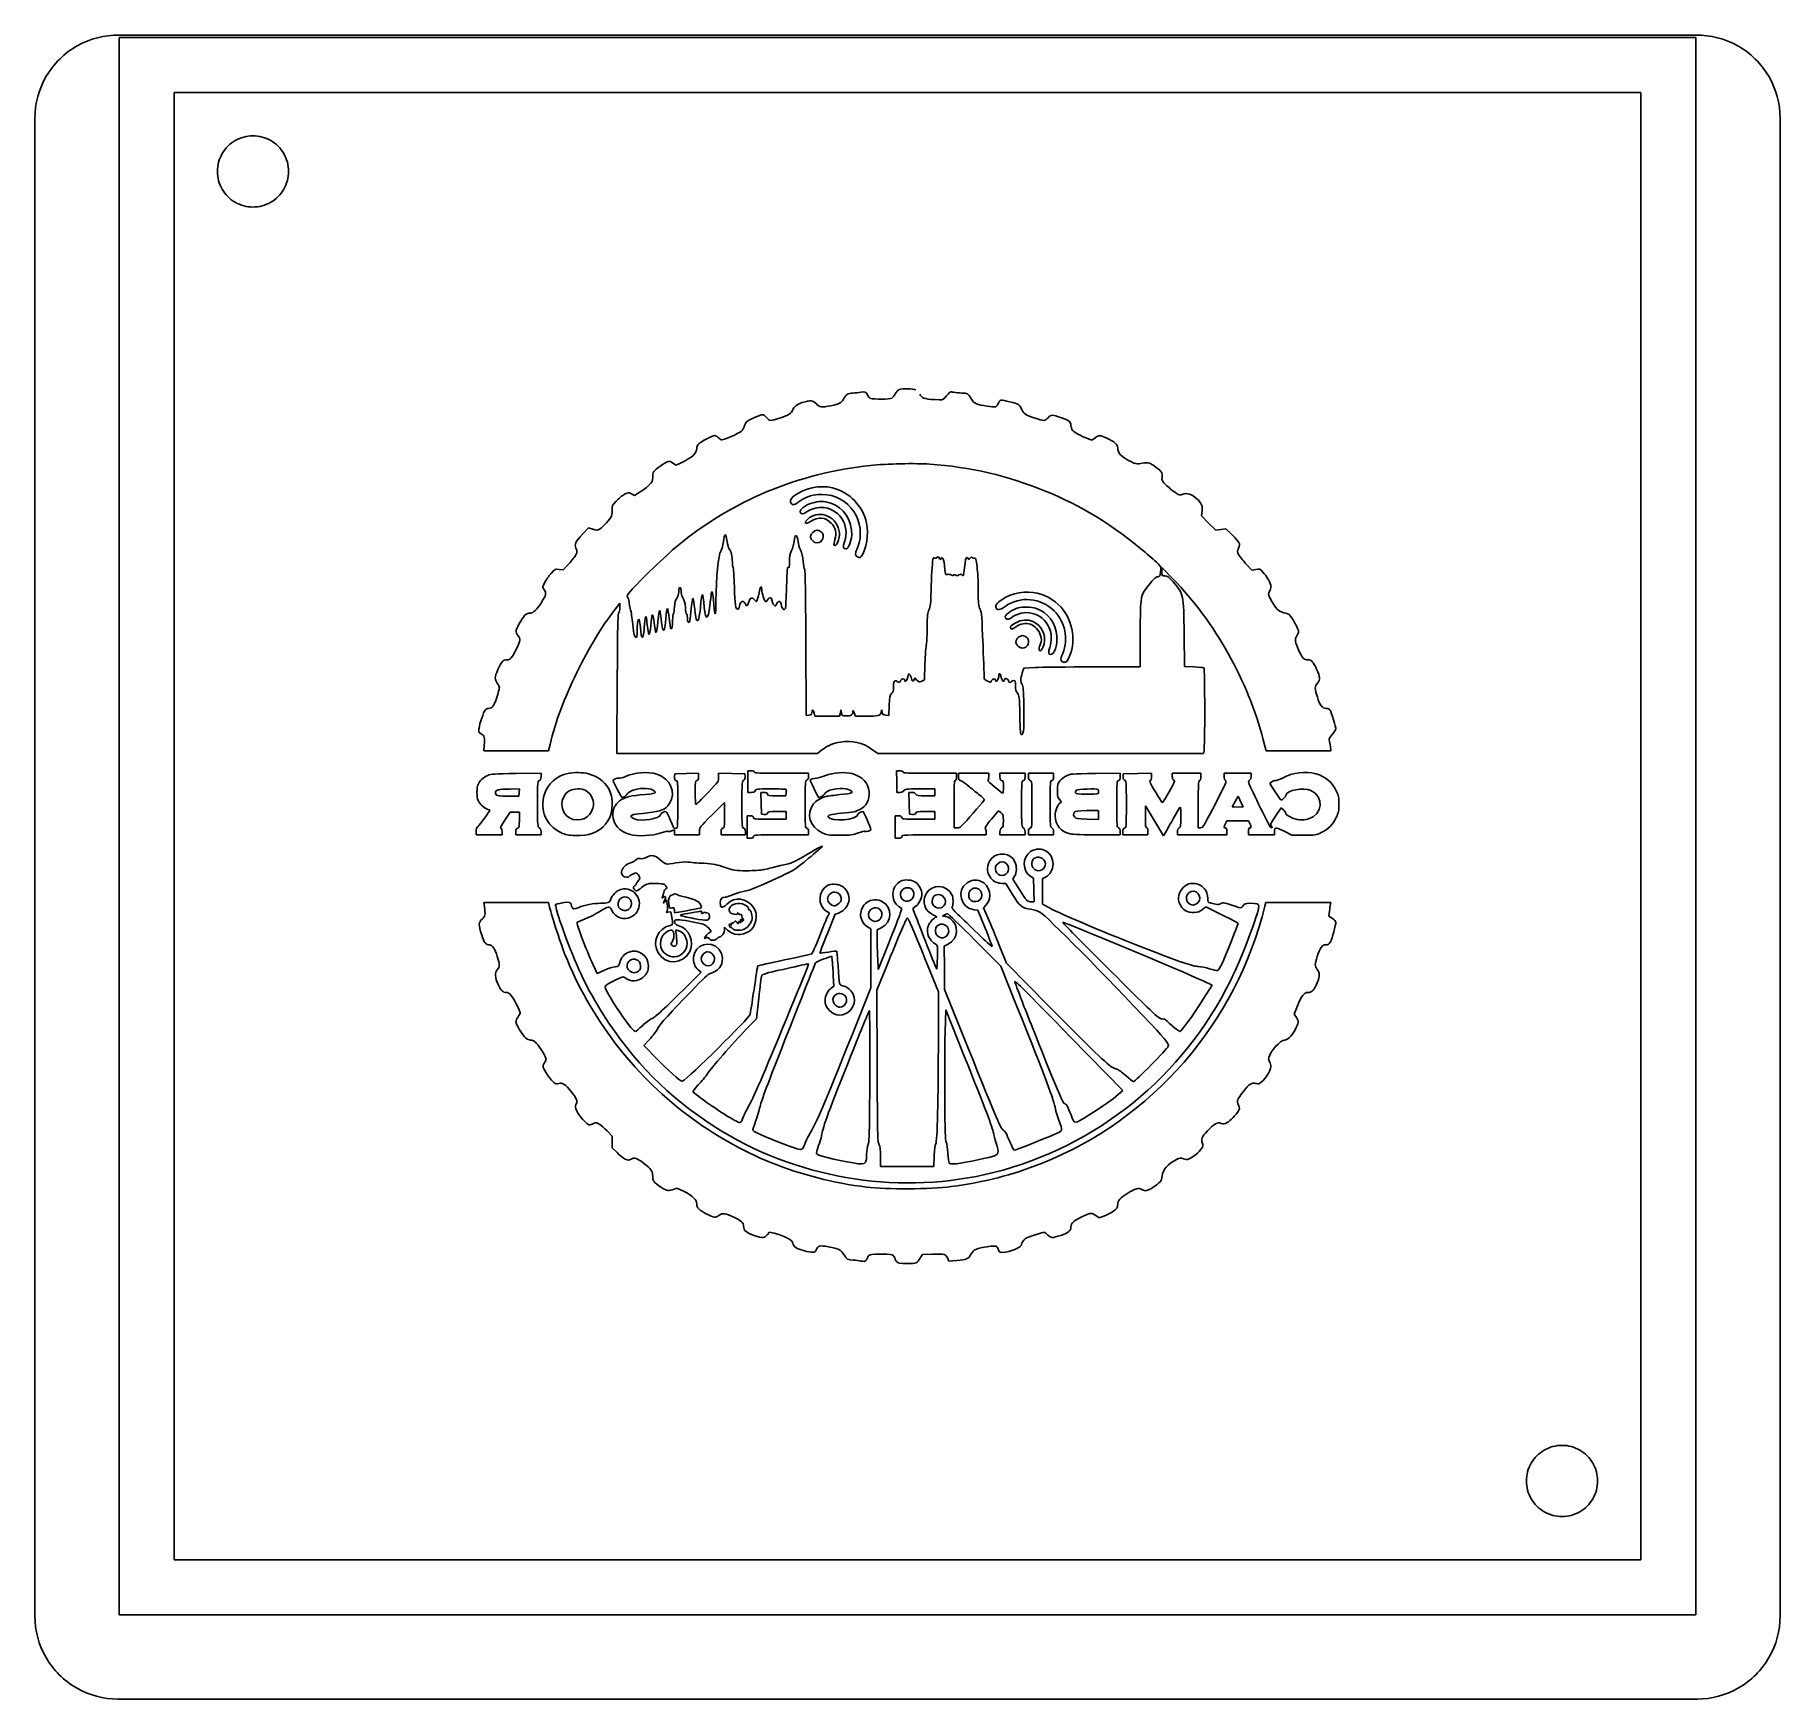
# Model space of a CAD drawing. Extents: x 48 to 155, y 44 to 146.
import ezdxf

# ---------------------------------------------------------------- set-up
doc = ezdxf.new("R2010")
doc.units = 0
doc.layers.get('0').update_dxf_attribs({"linetype": 'CONTINUOUS'})

msp = doc.modelspace()

# ---------------------------------------------------------------- linework, layer by layer
at = {"color": 3}
for p, q in [((149.904624, 145.544783), (53.554624, 145.544783)), ((53.554624, 145.544783), (53.554624, 49.194783)), ((149.904624, 49.194783), (149.904624, 145.544783)), ((56.904624, 52.544783), (56.904624, 142.194783)), ((56.904624, 142.194783), (146.554624, 142.194783)), ((146.554624, 142.194783), (146.554624, 52.544783)), ((146.554624, 52.544783), (56.904624, 52.544783)), ((53.554624, 49.194783), (149.904624, 49.194783))]:
    msp.add_line(p, q, dxfattribs=at)
at = {"color": 7}
for p, q in [((53.554868, 145.694485), (149.904868, 145.694485)), ((48.404868, 140.620039), (48.404868, 49.120039)), ((155.054868, 49.120039), (155.054868, 140.620039)), ((53.479868, 44.045039), (149.979868, 44.045039))]:
    msp.add_line(p, q, dxfattribs=at)
at = {"color": 0}
for p, q in [((112.738937, 121.050818), (112.987645, 120.955568)), ((112.987645, 120.955568), (113.188728, 121.098443)), ((87.397145, 119.553276), (87.592937, 119.415693)), ((87.592937, 119.415693), (87.894562, 119.563859)), ((84.857145, 117.669443), (85.042353, 117.568901)), ((85.042353, 117.568901), (85.338687, 117.748818)), ((119.73452, 116.605818), (119.697478, 116.320068)), ((119.697478, 116.320068), (120.131395, 115.886151)), ((81.88852, 115.229984), (82.227187, 115.600401)), ((82.227187, 115.600401), (82.497062, 115.515734)), ((120.131395, 115.886151), (120.565312, 115.457526)), ((120.565312, 115.457526), (120.87752, 115.494568)), ((120.87752, 115.494568), (121.189728, 115.531609)), ((121.189728, 115.531609), (121.549562, 115.182359)), ((80.443895, 113.060401), (80.692603, 113.028651)), ((80.692603, 113.028651), (81.036562, 113.399068)), ((117.279187, 113.166234), (117.273895, 112.917526)), ((117.951228, 112.478318), (117.279187, 113.166234)), ((122.454437, 113.346151), (122.766645, 113.018068)), ((122.766645, 113.018068), (123.015353, 113.055109)), ((79.417312, 111.991484), (79.560187, 112.261359)), ((79.533728, 111.806276), (79.417312, 111.991484)), ((84.148062, 110.986068), (83.82527, 110.568026)), ((84.148062, 110.721484), (84.148062, 110.986068)), ((115.950978, 107.107276), (115.950978, 109.054609)), ((118.633853, 109.086359), (118.649728, 107.117859)), ((95.514562, 108.588943), (95.530437, 104.138651)), ((102.758853, 106.313526), (102.795895, 107.281901)), ((108.743728, 106.736859), (108.838978, 107.027901)), ((108.838978, 107.027901), (109.521603, 107.059651)), ((113.077603, 107.101984), (115.950978, 107.107276)), ((118.649728, 107.117859), (119.231812, 107.096693)), ((102.129145, 106.313526), (102.17677, 106.440526)), ((102.17677, 106.440526), (102.309062, 106.297651)), ((102.600103, 106.234151), (102.758853, 106.313526)), ((100.594562, 104.138651), (100.610437, 104.747193)), ((83.957562, 101.815609), (83.973437, 103.842318)), ((95.530437, 104.138651), (95.69977, 104.154526)), ((96.022562, 104.276234), (96.059603, 104.091026)), ((96.059603, 104.091026), (96.821603, 104.091026)), ((96.821603, 104.091026), (97.583603, 104.091026)), ((97.583603, 104.091026), (97.625937, 104.292109)), ((97.625937, 104.292109), (97.662978, 104.487901)), ((97.662978, 104.487901), (97.694728, 104.302693)), ((98.472603, 104.292109), (98.55727, 104.091026)), ((98.55727, 104.091026), (99.149937, 104.091026)), ((100.118312, 104.323859), (100.150062, 104.487901)), ((100.150062, 104.487901), (100.181812, 104.329151)), ((100.39877, 104.154526), (100.594562, 104.138651)), ((123.63977, 101.974359), (123.465145, 102.651693)), ((75.829562, 101.974359), (75.866603, 102.318318)), ((77.813937, 101.974359), (75.829562, 101.974359)), ((79.79302, 101.974359), (77.813937, 101.974359)), ((79.88827, 102.360651), (79.79302, 101.974359)), ((90.090603, 101.815609), (83.957562, 101.815609)), ((96.228937, 101.815609), (90.090603, 101.815609)), ((96.504103, 102.027276), (96.228937, 101.815609)), ((99.911937, 101.815609), (99.536228, 102.080193)), ((109.86027, 101.815609), (99.911937, 101.815609)), ((119.813895, 101.815609), (109.86027, 101.815609)), ((119.850937, 101.963776), (119.813895, 101.815609)), ((125.624145, 101.974359), (123.63977, 101.974359)), ((127.603228, 101.974359), (125.624145, 101.974359)), ((127.571478, 102.228359), (127.603228, 101.974359)), ((77.808645, 100.587943), (79.332645, 100.609109)), ((79.332645, 100.609109), (79.332645, 100.397443)), ((83.73002, 100.164609), (83.862312, 100.254568)), ((87.492395, 100.381568), (87.50827, 100.572068)), ((87.50827, 100.572068), (88.233228, 100.587943)), ((88.233228, 100.587943), (88.963478, 100.603818)), ((88.963478, 100.603818), (88.963478, 100.392151)), ((90.185853, 100.365693), (90.169978, 100.603818)), ((90.169978, 100.603818), (90.984895, 100.587943)), ((90.984895, 100.587943), (91.79452, 100.572068)), ((91.79452, 100.572068), (91.810395, 100.402734)), ((91.979728, 100.095818), (91.979728, 100.757276)), ((91.979728, 100.757276), (92.164937, 100.757276)), ((94.04877, 100.598526), (95.683895, 100.598526)), ((95.683895, 100.598526), (95.683895, 100.413318)), ((101.070812, 100.095818), (101.054937, 100.757276)), ((101.054937, 100.757276), (101.245437, 100.757276)), ((103.118687, 100.598526), (104.732645, 100.598526)), ((104.732645, 100.598526), (104.732645, 100.392151)), ((104.838478, 100.392151), (104.838478, 100.598526)), ((104.838478, 100.598526), (105.76452, 100.598526)), ((105.76452, 100.598526), (106.690562, 100.598526)), ((106.690562, 100.598526), (106.690562, 100.392151)), ((107.378478, 100.392151), (107.378478, 100.598526)), ((107.378478, 100.598526), (108.14577, 100.598526)), ((108.14577, 100.598526), (108.913062, 100.598526)), ((108.913062, 100.598526), (108.913062, 100.392151)), ((109.124728, 100.598526), (109.89202, 100.598526)), ((109.124728, 100.392151), (109.124728, 100.598526)), ((109.89202, 100.598526), (110.659312, 100.598526)), ((110.659312, 100.598526), (110.659312, 100.392151)), ((113.209895, 100.587943), (114.733895, 100.609109)), ((114.733895, 100.609109), (114.733895, 100.397443)), ((114.903228, 100.402734), (114.919103, 100.572068)), ((114.919103, 100.572068), (115.776353, 100.587943)), ((115.776353, 100.587943), (116.638895, 100.598526)), ((116.638895, 100.598526), (116.638895, 100.392151)), ((117.908895, 100.413318), (117.908895, 100.598526)), ((117.908895, 100.598526), (118.78202, 100.598526)), ((118.78202, 100.598526), (119.655145, 100.598526)), ((119.655145, 100.598526), (119.655145, 100.392151)), ((121.083895, 100.408026), (121.083895, 100.598526)), ((121.083895, 100.598526), (121.904103, 100.598526)), ((121.904103, 100.598526), (122.724312, 100.598526)), ((122.724312, 100.598526), (122.724312, 100.413318)), ((77.337687, 99.196234), (77.98327, 99.196234)), ((78.01502, 99.646026), (77.44352, 99.640734)), ((77.98327, 99.196234), (77.999145, 99.423776)), ((77.999145, 99.423776), (78.01502, 99.646026)), ((83.989312, 99.640734), (83.73002, 100.164609)), ((91.979728, 99.434359), (91.979728, 100.095818)), ((92.186103, 99.434359), (91.979728, 99.434359)), ((92.784062, 98.767609), (92.768187, 99.434359)), ((92.768187, 99.434359), (92.953395, 99.434359)), ((93.752437, 99.222693), (94.297478, 99.222693)), ((94.297478, 99.222693), (94.318645, 99.407901)), ((101.086687, 99.434359), (101.070812, 100.095818)), ((101.266603, 99.434359), (101.086687, 99.434359)), ((101.832812, 98.762318), (101.816937, 99.434359)), ((101.816937, 99.434359), (102.002145, 99.434359)), ((103.409728, 99.646026), (102.483687, 99.646026)), ((102.854103, 99.222693), (103.409728, 99.222693)), ((103.409728, 99.434359), (103.409728, 99.646026)), ((103.409728, 99.222693), (103.409728, 99.434359)), ((121.946368, 99.208832), (121.574944, 98.550398)), ((122.233378, 98.533515), (121.946368, 99.208832)), ((123.867312, 99.974109), (123.999603, 100.074651)), ((124.200687, 99.466109), (123.867312, 99.974109)), ((77.448812, 98.217276), (77.12602, 97.746318)), ((77.72927, 98.217276), (77.448812, 98.217276)), ((78.009728, 98.217276), (77.72927, 98.217276)), ((78.009728, 97.746318), (78.009728, 98.217276)), ((90.550978, 98.825818), (89.783687, 98.058526)), ((90.550978, 98.053234), (90.550978, 98.825818)), ((92.799937, 98.095568), (92.784062, 98.767609)), ((94.308062, 98.270193), (93.757728, 98.270193)), ((94.308062, 98.032068), (94.308062, 98.270193)), ((101.848687, 98.095568), (101.832812, 98.762318)), ((103.409728, 98.270193), (102.832937, 98.270193)), ((103.409728, 98.032068), (103.409728, 98.270193)), ((104.573895, 98.693526), (104.573895, 97.264776)), ((107.28852, 98.312526), (106.859895, 97.804526)), ((107.441978, 98.201401), (107.28852, 98.312526)), ((116.818812, 97.693401), (116.268478, 98.614151)), ((116.268478, 98.614151), (116.268478, 97.942109)), ((119.496395, 98.693526), (119.496395, 97.259484)), ((121.574944, 98.550398), (122.233378, 98.533515)), ((124.221853, 97.973859), (124.56052, 98.481859)), ((124.56052, 98.481859), (124.698103, 98.370734)), ((87.481812, 97.153651), (87.301895, 97.079568)), ((87.481812, 96.994901), (87.481812, 97.153651)), ((89.016395, 97.068984), (89.016395, 96.841443)), ((91.926812, 97.317693), (91.926812, 98.005609)), ((91.926812, 98.005609), (92.106728, 98.005609)), ((91.926812, 96.629776), (91.926812, 97.317693)), ((92.96927, 98.084984), (92.799937, 98.095568)), ((93.323812, 97.793943), (94.308062, 97.793943)), ((94.308062, 97.793943), (94.308062, 98.032068)), ((100.975562, 97.317693), (100.975562, 98.005609)), ((100.975562, 98.005609), (101.166062, 98.005609)), ((100.975562, 96.629776), (100.975562, 97.317693)), ((102.028603, 98.090276), (101.848687, 98.095568)), ((102.409603, 97.793943), (103.409728, 97.793943)), ((103.409728, 97.793943), (103.409728, 98.032068)), ((104.573895, 97.264776), (104.74852, 97.264776)), ((112.71777, 97.804526), (113.410978, 97.783359)), ((113.410978, 97.783359), (113.410978, 98.047943)), ((117.369145, 96.777943), (116.818812, 97.693401)), ((117.612562, 97.190693), (117.369145, 96.777943)), ((119.496395, 97.259484), (119.63927, 97.275359)), ((121.247937, 97.688109), (121.16327, 97.529359)), ((121.904103, 97.688109), (121.247937, 97.688109)), ((122.56027, 97.688109), (121.904103, 97.688109)), ((122.644937, 97.529359), (122.56027, 97.688109)), ((125.221978, 96.814984), (124.740437, 97.058401)), ((75.363895, 96.841443), (75.363895, 97.042526)), ((76.157645, 96.841443), (75.363895, 96.841443)), ((76.951395, 96.841443), (76.157645, 96.841443)), ((76.951395, 97.026651), (76.951395, 96.841443)), ((77.798062, 96.841443), (77.798062, 97.031943)), ((78.565353, 96.841443), (77.798062, 96.841443)), ((79.332645, 96.841443), (78.565353, 96.841443)), ((79.332645, 97.026651), (79.332645, 96.841443)), ((87.481812, 96.841443), (87.481812, 96.994901)), ((88.249103, 96.841443), (87.481812, 96.841443)), ((89.016395, 96.841443), (88.249103, 96.841443)), ((90.339312, 96.841443), (90.339312, 97.031943)), ((91.080145, 96.841443), (90.339312, 96.841443)), ((91.820978, 96.841443), (91.080145, 96.841443)), ((91.820978, 97.031943), (91.820978, 96.841443)), ((92.106728, 96.629776), (91.926812, 96.629776)), ((95.683895, 96.841443), (94.011728, 96.841443)), ((95.683895, 97.031943), (95.683895, 96.841443)), ((101.166062, 96.629776), (100.975562, 96.629776)), ((106.531812, 96.841443), (103.970645, 96.841443)), ((106.531812, 97.016068), (106.531812, 96.841443)), ((107.378478, 96.841443), (107.378478, 97.026651)), ((108.14577, 96.841443), (107.378478, 96.841443)), ((108.913062, 96.841443), (108.14577, 96.841443)), ((108.913062, 97.026651), (108.913062, 96.841443)), ((109.124728, 96.841443), (109.124728, 97.031943)), ((109.89202, 96.841443), (109.124728, 96.841443)), ((110.659312, 96.841443), (109.89202, 96.841443)), ((110.659312, 97.026651), (110.659312, 96.841443)), ((114.733895, 96.841443), (113.331603, 96.841443)), ((114.733895, 97.026651), (114.733895, 96.841443)), ((114.892645, 96.841443), (114.892645, 97.031943)), ((115.659937, 96.841443), (114.892645, 96.841443)), ((116.427228, 96.841443), (115.659937, 96.841443)), ((116.427228, 97.053109), (116.427228, 96.841443)), ((118.226395, 96.841443), (118.226395, 97.026651)), ((119.73452, 96.841443), (118.226395, 96.841443)), ((121.242645, 96.841443), (119.73452, 96.841443)), ((121.242645, 97.053109), (121.242645, 96.841443)), ((122.565562, 96.841443), (122.565562, 97.053109)), ((123.359312, 96.841443), (122.565562, 96.841443)), ((124.153062, 96.841443), (123.359312, 96.841443)), ((124.153062, 97.016068), (124.153062, 96.841443)), ((125.941645, 96.814984), (125.221978, 96.814984)), ((107.738312, 93.878109), (107.500187, 93.878109)), ((108.151062, 93.206068), (107.738312, 93.878109)), ((108.278062, 94.312026), (108.172228, 94.142693)), ((108.172228, 94.142693), (108.600853, 93.460068)), ((109.436937, 94.190318), (109.267603, 94.296151)), ((109.452812, 93.475943), (109.436937, 94.190318)), ((110.156603, 94.264401), (109.971395, 94.174443)), ((109.971395, 94.174443), (109.971395, 93.396568)), ((86.994978, 92.867401), (86.894437, 92.750984)), ((87.026728, 92.703359), (86.994978, 92.867401)), ((109.971395, 93.396568), (109.971395, 92.613401)), ((75.871895, 92.438776), (75.829562, 92.713943)), ((75.829562, 92.713943), (77.813937, 92.713943)), ((77.813937, 92.713943), (79.798312, 92.713943)), ((79.798312, 92.713943), (79.835353, 92.523443)), ((87.259562, 92.142443), (87.090228, 92.115984)), ((87.31777, 91.803776), (87.259562, 92.142443)), ((96.953895, 92.068359), (96.768687, 92.174193)), ((97.313728, 91.994276), (96.837478, 90.819526)), ((96.853353, 91.877859), (96.953895, 92.068359)), ((97.514812, 92.063068), (97.313728, 91.994276)), ((101.393603, 92.338234), (101.213687, 92.449359)), ((101.28777, 92.041901), (101.393603, 92.338234)), ((102.24027, 92.481109), (102.065645, 92.332943)), ((102.065645, 92.332943), (102.182062, 92.004859)), ((103.991812, 91.946651), (103.85952, 91.872568)), ((103.85952, 91.872568), (103.997103, 91.867276)), ((106.029103, 92.248276), (105.801562, 92.264151)), ((106.484187, 91.131734), (106.029103, 92.248276)), ((106.521228, 92.544609), (106.36777, 92.380568)), ((106.36777, 92.380568), (106.65352, 91.740276)), ((109.971395, 92.613401), (110.410603, 92.375276)), ((119.951478, 92.438776), (119.750395, 92.274734)), ((120.94102, 91.957234), (119.951478, 92.438776)), ((123.570978, 92.491693), (123.629187, 92.713943)), ((123.629187, 92.713943), (125.613562, 92.713943)), ((125.613562, 92.713943), (127.592645, 92.713943)), ((127.518562, 92.174193), (127.486812, 91.867276)), ((127.486812, 91.867276), (127.698478, 91.734984)), ((127.592645, 92.713943), (127.571478, 92.597526)), ((90.730895, 91.025901), (90.550978, 91.200526)), ((90.550978, 91.200526), (90.550978, 91.031193)), ((99.493895, 91.099984), (99.28752, 91.216401)), ((99.493895, 89.300818), (99.493895, 91.099984)), ((100.128895, 91.168776), (99.869603, 91.047068)), ((99.869603, 91.047068), (99.874895, 90.517901)), ((99.943687, 88.618193), (100.562812, 90.179234)), ((104.214062, 90.163359), (103.965353, 90.041651)), ((103.965353, 90.041651), (103.981228, 88.718734)), ((107.431395, 88.824568), (105.833312, 90.422651)), ((107.357312, 90.046943), (107.775353, 88.999193)), ((82.52352, 88.893359), (82.761645, 88.380068)), ((82.761645, 88.380068), (83.206145, 88.570568)), ((89.111645, 88.443568), (88.931728, 88.597026)), ((97.107353, 89.422526), (96.631103, 89.263776)), ((97.133812, 89.152651), (97.107353, 89.422526)), ((99.493895, 87.501651), (99.493895, 89.300818)), ((100.446395, 88.798109), (99.85902, 87.342901)), ((99.911937, 89.300818), (99.943687, 88.618193)), ((103.621395, 87.242359), (102.93877, 88.935693)), ((103.981228, 88.718734), (103.997103, 87.401109)), ((108.415645, 86.363943), (107.431395, 88.824568)), ((107.775353, 88.999193), (110.394728, 86.348068)), ((88.01627, 87.358776), (89.111645, 88.443568)), ((97.06502, 87.480484), (97.218478, 87.591609)), ((97.218478, 87.591609), (97.19202, 88.231901)), ((98.361478, 84.670609), (99.493895, 87.501651)), ((120.343062, 87.660401), (119.803312, 87.914401)), ((119.803312, 86.803151), (120.343062, 87.660401)), ((92.641187, 86.866651), (92.498312, 85.596651)), ((99.85902, 87.342901), (99.874895, 82.739151)), ((103.616103, 84.543609), (103.621395, 87.242359)), ((103.997103, 87.401109), (105.399395, 83.903318)), ((125.560645, 86.400984), (125.35427, 85.887693)), ((92.498312, 85.596651), (91.879187, 84.961651)), ((104.071187, 86.141693), (104.028853, 84.808193)), ((105.198312, 83.326526), (104.071187, 86.141693)), ((125.35427, 85.887693), (125.497145, 85.681318)), ((85.963103, 84.347818), (85.608562, 83.977401)), ((114.892645, 81.220443), (111.717645, 84.469526)), ((85.608562, 83.977401), (86.455228, 83.125443)), ((114.612187, 80.982318), (114.892645, 81.220443)), ((83.671812, 78.431734), (83.370187, 78.749234)), ((83.671812, 78.082484), (83.671812, 78.431734)), ((83.671812, 77.727943), (83.671812, 78.082484)), ((83.978728, 77.426318), (83.671812, 77.727943)), ((100.075978, 77.156443), (100.075978, 76.574359)), ((103.346228, 76.574359), (103.362103, 77.225234)), ((100.075978, 76.574359), (101.711103, 76.574359)), ((101.711103, 76.574359), (103.346228, 76.574359)), ((93.28677, 72.573859), (93.143895, 72.404526)), ((93.57252, 72.505068), (93.28677, 72.573859)), ((113.44802, 73.446984), (113.246937, 73.584568)), ((113.723187, 73.552818), (113.44802, 73.446984)), ((102.647728, 71.203318), (102.531312, 71.018109)), ((103.250978, 71.219193), (102.647728, 71.203318)), ((104.256395, 70.806443), (104.166437, 70.991651)), ((104.743228, 70.838193), (104.256395, 70.806443))]:
    msp.add_line(p, q, dxfattribs=at)
at = {"color": 7}
for points in [[(53.554868, 145.694485), (52.660677, 145.708706), (51.764158, 145.48028), (50.985794, 145.039905)], [(152.473943, 145.039905), (151.695579, 145.48028), (150.79906, 145.708706), (149.904868, 145.694485)], [(50.985794, 145.039905), (50.206442, 144.601281), (49.547438, 143.951944), (49.097343, 143.17916)], [(154.362394, 143.17916), (153.912299, 143.951944), (153.253294, 144.601281), (152.473943, 145.039905)], [(49.097343, 143.17916), (48.645514, 142.407389), (48.403864, 141.514343), (48.404868, 140.620039)], [(155.054868, 140.620039), (155.055873, 141.514343), (154.814223, 142.407389), (154.362394, 143.17916)], [(48.404868, 49.120039), (48.4039, 48.234079), (48.640971, 47.349319), (49.08479, 46.582539)], [(154.374947, 46.582539), (154.818766, 47.349319), (155.055836, 48.234079), (155.054868, 49.120039)], [(49.08479, 46.582539), (49.526931, 45.814791), (50.17462, 45.167102), (50.942368, 44.72496)], [(152.517368, 44.72496), (153.285117, 45.167102), (153.932806, 45.814791), (154.374947, 46.582539)], [(50.942368, 44.72496), (51.709149, 44.281142), (52.593908, 44.044071), (53.479868, 44.045039)], [(149.979868, 44.045039), (150.865829, 44.044071), (151.750588, 44.281142), (152.517368, 44.72496)]]:
    msp.add_open_spline(points, degree=3, dxfattribs=at)
at = {"color": 4}
for points in [[(60.642457, 139.253055), (60.313422, 139.063565), (60.035841, 138.785984), (59.846352, 138.456949)], [(61.729957, 139.544449), (61.35026, 139.544864), (60.971077, 139.443263), (60.642457, 139.253055)], [(62.817457, 139.253055), (62.488837, 139.443263), (62.109654, 139.544864), (61.729957, 139.544449)], [(63.613562, 138.456949), (63.424073, 138.785984), (63.146492, 139.063565), (62.817457, 139.253055)], [(59.846352, 138.456949), (59.656144, 138.128329), (59.554542, 137.749147), (59.554957, 137.369449)], [(63.904957, 137.369449), (63.905372, 137.749147), (63.80377, 138.128329), (63.613562, 138.456949)], [(59.554957, 137.369449), (59.554542, 136.989752), (59.656144, 136.61057), (59.846352, 136.281949)], [(63.613562, 136.281949), (63.80377, 136.61057), (63.905372, 136.989752), (63.904957, 137.369449)], [(59.846352, 136.281949), (60.035841, 135.952915), (60.313422, 135.675334), (60.642457, 135.485844)], [(60.642457, 135.485844), (60.971077, 135.295636), (61.35026, 135.194035), (61.729957, 135.194449)], [(61.729957, 135.194449), (62.109654, 135.194035), (62.488837, 135.295636), (62.817457, 135.485844)], [(62.817457, 135.485844), (63.146492, 135.675334), (63.424073, 135.952915), (63.613562, 136.281949)], [(140.64179, 59.253721), (140.312756, 59.064232), (140.035175, 58.786651), (139.845685, 58.457616)], [(141.72929, 59.545116), (141.349593, 59.545531), (140.970411, 59.443929), (140.64179, 59.253721)], [(142.81679, 59.253721), (142.48817, 59.443929), (142.108988, 59.545531), (141.72929, 59.545116)], [(143.612896, 58.457616), (143.423406, 58.786651), (143.145825, 59.064232), (142.81679, 59.253721)], [(139.845685, 58.457616), (139.655477, 58.128996), (139.553876, 57.749813), (139.55429, 57.370116)], [(143.90429, 57.370116), (143.904705, 57.749813), (143.803104, 58.128996), (143.612896, 58.457616)], [(139.55429, 57.370116), (139.553876, 56.990419), (139.655477, 56.611236), (139.845685, 56.282616)], [(143.612896, 56.282616), (143.803104, 56.611236), (143.904705, 56.990419), (143.90429, 57.370116)], [(139.845685, 56.282616), (140.035175, 55.953581), (140.312756, 55.676), (140.64179, 55.486511)], [(140.64179, 55.486511), (140.970411, 55.296303), (141.349593, 55.194701), (141.72929, 55.195116)], [(141.72929, 55.195116), (142.108988, 55.194701), (142.48817, 55.296303), (142.81679, 55.486511)], [(142.81679, 55.486511), (143.145825, 55.676), (143.423406, 55.953581), (143.612896, 56.282616)]]:
    msp.add_open_spline(points, degree=3, dxfattribs=at)
at = {"color": 0}
for points in [[(97.789978, 123.416193), (97.964603, 123.744276), (98.086312, 123.828943), (98.393228, 123.828943)], [(98.393228, 123.828943), (98.546687, 123.828943), (98.763645, 123.855401), (98.880062, 123.876568)], [(98.880062, 123.876568), (99.139353, 123.940068), (99.202853, 123.913609), (99.28752, 123.712526)], [(100.769187, 123.511443), (100.822103, 123.543193), (100.917353, 123.664901), (100.975562, 123.781318)], [(100.975562, 123.781318), (101.039062, 123.897734), (101.144895, 124.014151), (101.218978, 124.040609)], [(101.218978, 124.040609), (101.409478, 124.114693), (102.086812, 124.104109), (102.245562, 124.024734)], [(102.478395, 123.765443), (102.600103, 123.527318), (102.732395, 123.474401), (103.393853, 123.426776)], [(103.98652, 123.516734), (104.372812, 123.955943), (104.33577, 123.929484), (104.552728, 123.876568)], [(104.552728, 123.876568), (104.669145, 123.855401), (104.880812, 123.828943), (105.03427, 123.828943)], [(105.03427, 123.828943), (105.409978, 123.828943), (105.457603, 123.797193), (105.60577, 123.511443)], [(93.995853, 122.326109), (94.435062, 122.463693), (94.65202, 122.601276), (94.710228, 122.786484)], [(94.710228, 122.786484), (94.773728, 122.998151), (94.958937, 123.141026), (95.302895, 123.246859)], [(95.302895, 123.246859), (95.800312, 123.400318), (95.948478, 123.389734), (96.160145, 123.167484)], [(96.160145, 123.167484), (96.36652, 122.955818), (96.482937, 122.939943), (97.043853, 123.056359)], [(97.043853, 123.056359), (97.567728, 123.167484), (97.689437, 123.225693), (97.789978, 123.416193)], [(99.28752, 123.712526), (99.324562, 123.627859), (99.409228, 123.532609), (99.47802, 123.506151)], [(99.47802, 123.506151), (99.652645, 123.442651), (100.642187, 123.447943), (100.769187, 123.511443)], [(103.393853, 123.426776), (103.85952, 123.395026), (103.880687, 123.400318), (103.98652, 123.516734)], [(105.60577, 123.511443), (105.70102, 123.320943), (105.780395, 123.241568), (105.944437, 123.178068)], [(105.944437, 123.178068), (106.198437, 123.072234), (107.008062, 122.950526), (107.12977, 122.998151)], [(107.12977, 122.998151), (107.177395, 123.014026), (107.251478, 123.114568), (107.293812, 123.220401)], [(107.293812, 123.220401), (107.389062, 123.437359), (107.410228, 123.442651), (107.976437, 123.294484)], [(107.976437, 123.294484), (108.537353, 123.151609), (108.584978, 123.125151), (108.701395, 122.849984)], [(108.701395, 122.849984), (108.823103, 122.569526), (108.944812, 122.479568), (109.442228, 122.326109)], [(91.556395, 121.484734), (91.641062, 121.553526), (91.725728, 121.685818), (91.741603, 121.781068)], [(91.741603, 121.781068), (91.76277, 121.871026), (91.82627, 122.003318), (91.88977, 122.066818)], [(91.88977, 122.066818), (91.990312, 122.183234), (92.741728, 122.506026), (92.895187, 122.506026)], [(92.895187, 122.506026), (92.932228, 122.506026), (93.038062, 122.421359), (93.133312, 122.320818)], [(93.133312, 122.320818), (93.31852, 122.109151), (93.292062, 122.109151), (93.995853, 122.326109)], [(109.442228, 122.326109), (110.135437, 122.109151), (110.108978, 122.109151), (110.320645, 122.320818)], [(110.320645, 122.320818), (110.52702, 122.527193), (110.516437, 122.527193), (111.156728, 122.310234)], [(111.156728, 122.310234), (111.601228, 122.162068), (111.717645, 122.066818), (111.717645, 121.849859)], [(111.717645, 121.849859), (111.717645, 121.759901), (111.754687, 121.627609), (111.802312, 121.564109)], [(88.857645, 120.458151), (88.857645, 120.526943), (88.894687, 120.632776), (88.942312, 120.696276)], [(88.942312, 120.696276), (89.03227, 120.828568), (89.804853, 121.236026), (89.958312, 121.236026)], [(89.958312, 121.236026), (90.011228, 121.236026), (90.11177, 121.177818), (90.180562, 121.103734)], [(90.180562, 121.103734), (90.249353, 121.029651), (90.33402, 120.971443), (90.376353, 120.971443)], [(90.376353, 120.971443), (90.513937, 120.971443), (91.408228, 121.357734), (91.556395, 121.484734)], [(111.802312, 121.564109), (111.886978, 121.442401), (112.299728, 121.214859), (112.738937, 121.050818)], [(113.188728, 121.098443), (113.442728, 121.273068), (113.495645, 121.273068), (113.913687, 121.071984)], [(113.913687, 121.071984), (114.389937, 120.849734), (114.575145, 120.685693), (114.575145, 120.489901)], [(86.598103, 119.352193), (87.090228, 119.701443), (87.164312, 119.722609), (87.397145, 119.553276)], [(87.894562, 119.563859), (88.582478, 119.902526), (88.857645, 120.156526), (88.857645, 120.458151)], [(103.092228, 119.489776), (102.219103, 119.547984), (100.43052, 119.510943), (99.462145, 119.410401)], [(116.247312, 114.108151), (112.543145, 117.283151), (107.971145, 119.151109), (103.092228, 119.489776)], [(114.575145, 120.489901), (114.575145, 120.156526), (114.776228, 119.950151), (115.41652, 119.622068)], [(115.41652, 119.622068), (115.63877, 119.510943), (115.744603, 119.489776), (115.89277, 119.510943)], [(115.89277, 119.510943), (116.453687, 119.611484), (116.437812, 119.611484), (116.776478, 119.394526)], [(85.894312, 118.177443), (86.137728, 118.410276), (86.158895, 118.447318), (86.158895, 118.669568)], [(86.158895, 118.669568), (86.158895, 118.997651), (86.20652, 119.071734), (86.598103, 119.352193)], [(99.462145, 119.410401), (95.080645, 118.950026), (90.979603, 117.240818), (87.66702, 114.494443)], [(116.776478, 119.394526), (117.220978, 119.103484), (117.337395, 118.950026), (117.28977, 118.685443)], [(117.28977, 118.685443), (117.25802, 118.479068), (117.268603, 118.463193), (117.586103, 118.161568)], [(83.931103, 117.230234), (84.07927, 117.388984), (84.312103, 117.574193), (84.439103, 117.642984)], [(84.439103, 117.642984), (84.671937, 117.769984), (84.677228, 117.769984), (84.857145, 117.669443)], [(85.338687, 117.748818), (85.497437, 117.844068), (85.751437, 118.039859), (85.894312, 118.177443)], [(94.636145, 117.066193), (94.514437, 117.187901), (94.567353, 117.357234), (94.768437, 117.521276)], [(94.768437, 117.521276), (95.419312, 118.029276), (96.345353, 118.230359), (97.149687, 118.039859)], [(96.488228, 117.637693), (95.959062, 117.637693), (95.615103, 117.531859), (95.175895, 117.240818)], [(98.673687, 114.383318), (99.298103, 115.944359), (98.160395, 117.637693), (96.488228, 117.637693)], [(97.149687, 118.039859), (98.165687, 117.791151), (99.007062, 116.923318), (99.229312, 115.886151)], [(117.586103, 118.161568), (117.76602, 117.992234), (118.025312, 117.785859), (118.152312, 117.711776)], [(118.152312, 117.711776), (118.353395, 117.590068), (118.411603, 117.579484), (118.522728, 117.632401)], [(118.522728, 117.632401), (118.803187, 117.759401), (119.104812, 117.664151), (119.432895, 117.351943)], [(119.432895, 117.351943), (119.708062, 117.097943), (119.771562, 116.933901), (119.73452, 116.605818)], [(82.915103, 115.521026), (83.12677, 115.648026), (83.560687, 116.129568), (83.640062, 116.320068)], [(83.640062, 116.320068), (83.682395, 116.415318), (83.69827, 116.584651), (83.682395, 116.716943)], [(83.682395, 116.716943), (83.661228, 116.928609), (83.671812, 116.960359), (83.931103, 117.230234)], [(95.175895, 117.240818), (94.800187, 116.986818), (94.736687, 116.965651), (94.636145, 117.066193)], [(95.170603, 116.563484), (95.117687, 116.701068), (95.488103, 116.986818), (95.884978, 117.108526)], [(95.54102, 116.547609), (95.35052, 116.404734), (95.228812, 116.410026), (95.170603, 116.563484)], [(96.445895, 116.843943), (96.123103, 116.843943), (95.784437, 116.732818), (95.54102, 116.547609)], [(95.641562, 116.129568), (95.916728, 116.383568), (96.329478, 116.478818), (96.689312, 116.372984)], [(97.06502, 115.891443), (96.721062, 116.251276), (96.276562, 116.283026), (95.810895, 115.986693)], [(95.884978, 117.108526), (96.308312, 117.240818), (96.62052, 117.240818), (97.038562, 117.103234)], [(97.879937, 114.743151), (98.250353, 115.769734), (97.520103, 116.843943), (96.445895, 116.843943)], [(96.689312, 116.372984), (97.139103, 116.235401), (97.435437, 115.912609), (97.54127, 115.446943)], [(97.038562, 117.103234), (97.832312, 116.854526), (98.377353, 116.018443), (98.319145, 115.155901)], [(81.470478, 114.346276), (81.364645, 114.616151), (81.41227, 114.711401), (81.88852, 115.229984)], [(82.497062, 115.515734), (82.74577, 115.431068), (82.772228, 115.431068), (82.915103, 115.521026)], [(90.471603, 114.669068), (90.55627, 115.319943), (90.61977, 115.346401), (90.704437, 114.759026)], [(95.503978, 115.891443), (95.461645, 115.933776), (95.498687, 115.997276), (95.641562, 116.129568)], [(95.810895, 115.986693), (95.625687, 115.870276), (95.546312, 115.849109), (95.503978, 115.891443)], [(95.810895, 115.002443), (95.784437, 115.118859), (95.810895, 115.177068), (95.937895, 115.309359)], [(95.937895, 115.309359), (96.128395, 115.494568), (96.255395, 115.510443), (96.445895, 115.356984)], [(96.445895, 115.356984), (96.721062, 115.140026), (96.546437, 114.674359), (96.186603, 114.674359)], [(97.292562, 114.880734), (97.408978, 115.293484), (97.340187, 115.605693), (97.06502, 115.891443)], [(97.54127, 115.446943), (97.594187, 115.214109), (97.588895, 115.118859), (97.514812, 114.864859)], [(99.229312, 115.886151), (99.372187, 115.245859), (99.213437, 114.240443), (98.917103, 113.870026)], [(81.470478, 113.954693), (81.549853, 114.124026), (81.549853, 114.155776), (81.470478, 114.346276)], [(87.66702, 114.494443), (87.016145, 113.954693), (85.301645, 112.298401), (84.825395, 111.753359)], [(90.021812, 111.144818), (90.027103, 112.568276), (90.159395, 113.896484), (90.33402, 114.219276)], [(90.33402, 114.219276), (90.392228, 114.330401), (90.455728, 114.531484), (90.471603, 114.669068)], [(90.704437, 114.759026), (90.730895, 114.563234), (90.789103, 114.362151), (90.831437, 114.309234)], [(90.831437, 114.309234), (90.947853, 114.187526), (91.027228, 113.843568), (91.027228, 113.499609)], [(94.519728, 113.526068), (94.519728, 113.827693), (94.551478, 113.986443), (94.646728, 114.203401)], [(94.646728, 114.203401), (94.71552, 114.362151), (94.789603, 114.626734), (94.81077, 114.790776)], [(94.81077, 114.790776), (94.826645, 114.960109), (94.863687, 115.108276), (94.890145, 115.124151)], [(94.890145, 115.124151), (94.964228, 115.171776), (95.048895, 114.965401), (95.048895, 114.743151)], [(95.048895, 114.743151), (95.048895, 114.632026), (95.112395, 114.409776), (95.186478, 114.251026)], [(95.186478, 114.251026), (95.276437, 114.055234), (95.329353, 113.832984), (95.35052, 113.536651)], [(96.186603, 114.674359), (96.027853, 114.674359), (95.853228, 114.827818), (95.810895, 115.002443)], [(97.234353, 114.531484), (97.218478, 114.552651), (97.244937, 114.706109), (97.292562, 114.880734)], [(97.514812, 114.864859), (97.435437, 114.589693), (97.31902, 114.452109), (97.234353, 114.531484)], [(97.959312, 114.303943), (97.79527, 114.303943), (97.774103, 114.441526), (97.879937, 114.743151)], [(98.319145, 115.155901), (98.287395, 114.711401), (98.11277, 114.303943), (97.959312, 114.303943)], [(98.678978, 113.817109), (98.509645, 113.891193), (98.509645, 113.970568), (98.673687, 114.383318)], [(121.549562, 115.182359), (122.036395, 114.711401), (122.078728, 114.626734), (121.95702, 114.362151)], [(121.95702, 114.362151), (121.867062, 114.150484), (121.867062, 114.150484), (122.004645, 113.912359)], [(79.946478, 112.811693), (80.195187, 113.092151), (80.195187, 113.092151), (80.443895, 113.060401)], [(81.036562, 113.399068), (81.227062, 113.605443), (81.422853, 113.854151), (81.470478, 113.954693)], [(91.027228, 113.499609), (91.027228, 113.335568), (91.048395, 113.187401), (91.069562, 113.171526)], [(91.069562, 113.171526), (91.09602, 113.155651), (91.133062, 112.631776), (91.148937, 112.007359)], [(94.339812, 111.996776), (94.371562, 113.033943), (94.387437, 113.235026), (94.450937, 113.187401)], [(94.450937, 113.187401), (94.509145, 113.139776), (94.519728, 113.197984), (94.519728, 113.526068)], [(95.35052, 113.536651), (95.366395, 113.303818), (95.408728, 113.097443), (95.440478, 113.076276)], [(95.440478, 113.076276), (95.482812, 113.049818), (95.503978, 111.742776), (95.514562, 108.588943)], [(98.917103, 113.870026), (98.832437, 113.764193), (98.800687, 113.758901), (98.678978, 113.817109)], [(103.171603, 111.737484), (103.187478, 112.621193), (103.235103, 113.420234), (103.282728, 113.658359)], [(103.282728, 113.658359), (103.303895, 113.753609), (103.330353, 113.774776), (103.409728, 113.748318)], [(103.409728, 113.748318), (103.473228, 113.727151), (103.515562, 113.737734), (103.515562, 113.769484)], [(103.515562, 113.769484), (103.515562, 113.801234), (103.552603, 113.827693), (103.594937, 113.827693)], [(103.594937, 113.827693), (103.63727, 113.827693), (103.674312, 113.790651), (103.674312, 113.748318)], [(103.674312, 113.748318), (103.674312, 113.705984), (103.695478, 113.668943), (103.727228, 113.668943)], [(103.727228, 113.668943), (103.753687, 113.668943), (103.780145, 113.695401), (103.780145, 113.721859)], [(103.780145, 113.721859), (103.780145, 113.753609), (103.801312, 113.774776), (103.822478, 113.774776)], [(103.822478, 113.774776), (103.896562, 113.774776), (103.991812, 113.515484), (103.991812, 113.309109)], [(103.991812, 113.309109), (103.991812, 113.203276), (104.007687, 113.023359), (104.023562, 112.917526)], [(105.050145, 112.716443), (105.12952, 112.589443), (105.166562, 112.695276), (105.208895, 113.150359)], [(105.208895, 113.150359), (105.25652, 113.605443), (105.298853, 113.774776), (105.367645, 113.774776)], [(105.367645, 113.774776), (105.394103, 113.774776), (105.425853, 113.743026), (105.441728, 113.711276)], [(105.441728, 113.711276), (105.457603, 113.663651), (105.489353, 113.674234), (105.552853, 113.748318)], [(105.552853, 113.748318), (105.611062, 113.822401), (105.648103, 113.832984), (105.674562, 113.790651)], [(105.674562, 113.790651), (105.695728, 113.758901), (105.759228, 113.732443), (105.817437, 113.737734)], [(105.817437, 113.737734), (105.912687, 113.748318), (105.928562, 113.695401), (105.981478, 113.219151)], [(105.981478, 113.219151), (106.01852, 112.928109), (106.05027, 112.277234), (106.05027, 111.774526)], [(117.056937, 113.388484), (116.956395, 113.489026), (116.596562, 113.811818), (116.247312, 114.108151)], [(117.199812, 112.906943), (117.231562, 113.187401), (117.22627, 113.208568), (117.056937, 113.388484)], [(122.004645, 113.912359), (122.078728, 113.785359), (122.285103, 113.526068), (122.454437, 113.346151)], [(123.015353, 113.055109), (123.248187, 113.092151), (123.269353, 113.086859), (123.443978, 112.896359)], [(79.560187, 112.261359), (79.639562, 112.409526), (79.814187, 112.658234), (79.946478, 112.811693)], [(87.746395, 111.679276), (87.746395, 111.922693), (87.815187, 112.039109), (87.873395, 111.890943)], [(91.148937, 112.007359), (91.180687, 110.906693), (91.233603, 110.573318), (91.365895, 110.615651)], [(92.704687, 111.832734), (92.74702, 112.054984), (92.826395, 112.060276), (92.826395, 111.832734)], [(94.27102, 110.673859), (94.286895, 110.716193), (94.318645, 111.314151), (94.339812, 111.996776)], [(104.023562, 112.917526), (104.055312, 112.737609), (104.071187, 112.721734), (104.182312, 112.748193)], [(104.182312, 112.748193), (104.256395, 112.769359), (104.346353, 112.753484), (104.393978, 112.716443)], [(104.393978, 112.716443), (104.452187, 112.663526), (104.489228, 112.663526), (104.531562, 112.705859)], [(104.531562, 112.705859), (104.579187, 112.753484), (104.610937, 112.753484), (104.663853, 112.705859)], [(104.663853, 112.705859), (104.71677, 112.663526), (104.769687, 112.663526), (104.870228, 112.721734)], [(104.870228, 112.721734), (104.981353, 112.779943), (105.013103, 112.779943), (105.050145, 112.716443)], [(116.252603, 111.806276), (116.734145, 112.451859), (116.87702, 112.605318), (117.019895, 112.605318)], [(117.019895, 112.605318), (117.152187, 112.610609), (117.16277, 112.631776), (117.199812, 112.906943)], [(117.273895, 112.917526), (117.273895, 112.663526), (117.273895, 112.663526), (117.453812, 112.663526)], [(117.453812, 112.663526), (117.612562, 112.663526), (117.676062, 112.615901), (117.961812, 112.287818)], [(123.465145, 102.651693), (122.544395, 106.234151), (120.512395, 109.853651), (117.951228, 112.478318)], [(117.961812, 112.287818), (118.62327, 111.520526), (118.612687, 111.562859), (118.633853, 109.086359)], [(123.443978, 112.896359), (123.687395, 112.637068), (123.941395, 112.192568), (123.941395, 112.017943)], [(123.941395, 112.017943), (123.941395, 111.943859), (123.899062, 111.806276), (123.851437, 111.721609)], [(78.68177, 110.388109), (78.861687, 110.388109), (79.073353, 110.589193), (79.353812, 111.033693)], [(79.353812, 111.033693), (79.655437, 111.509943), (79.671312, 111.584026), (79.533728, 111.806276)], [(84.825395, 111.753359), (84.576687, 111.462318), (84.566103, 111.446443), (84.645478, 111.330026)], [(84.645478, 111.330026), (84.693103, 111.266526), (84.730145, 111.107776), (84.730145, 110.980776)], [(84.730145, 110.980776), (84.730145, 110.859068), (84.761895, 110.679151), (84.804228, 110.583901)], [(87.492395, 110.763818), (87.513562, 111.033693), (87.550603, 111.181859), (87.63527, 111.287693)], [(87.63527, 111.287693), (87.709353, 111.393526), (87.746395, 111.520526), (87.746395, 111.679276)], [(87.873395, 111.890943), (87.88927, 111.843318), (87.905145, 111.726901), (87.905145, 111.626359)], [(87.905145, 111.626359), (87.905145, 111.520526), (87.95277, 111.377651), (88.01627, 111.287693)], [(88.01627, 111.287693), (88.100937, 111.176568), (88.137978, 111.033693), (88.159145, 110.737359)], [(88.487228, 110.451609), (88.545437, 111.049568), (88.593062, 111.308859), (88.624812, 111.271818)], [(88.624812, 111.271818), (88.640687, 111.261234), (88.68302, 110.964901), (88.725353, 110.620943)], [(89.074603, 110.737359), (89.164562, 111.769234), (89.228062, 111.769234), (89.312728, 110.732068)], [(89.646103, 110.832609), (89.683145, 111.150109), (89.725478, 111.483484), (89.741353, 111.573443)], [(89.741353, 111.573443), (89.773103, 111.721609), (89.778395, 111.721609), (89.815437, 111.610484)], [(89.815437, 111.610484), (89.841895, 111.546984), (89.878937, 111.234776), (89.894812, 110.917276)], [(89.979478, 110.335193), (90.000645, 110.335193), (90.021812, 110.700318), (90.021812, 111.144818)], [(91.455853, 110.806151), (91.524645, 111.144818), (91.720437, 111.208318), (91.82627, 110.933151)], [(91.82627, 110.933151), (91.88977, 110.769109), (91.963853, 110.816734), (92.032645, 111.070734)], [(92.032645, 111.070734), (92.106728, 111.345901), (92.233728, 111.388234), (92.387187, 111.203026)], [(92.387187, 111.203026), (92.477145, 111.091901), (92.508895, 111.070734), (92.530062, 111.128943)], [(92.530062, 111.128943), (92.567103, 111.229484), (92.667645, 111.636943), (92.704687, 111.832734)], [(92.826395, 111.832734), (92.831687, 111.594609), (92.985145, 111.118359), (93.069812, 111.091901)], [(93.069812, 111.091901), (93.101562, 111.081318), (93.154478, 111.134234), (93.186228, 111.208318)], [(93.186228, 111.208318), (93.276187, 111.398818), (93.429645, 111.361776), (93.450812, 111.144818)], [(93.450812, 111.144818), (93.461395, 111.054859), (93.514312, 110.938443), (93.567228, 110.890818)], [(93.567228, 110.890818), (93.66777, 110.800859), (93.673062, 110.800859), (93.720687, 110.927859)], [(93.720687, 110.927859), (93.747145, 111.001943), (93.810645, 111.076026), (93.85827, 111.091901)], [(93.85827, 111.091901), (93.948228, 111.128943), (93.98527, 111.070734), (94.038187, 110.790276)], [(103.044603, 110.599776), (103.139853, 110.806151), (103.155728, 110.964901), (103.171603, 111.737484)], [(106.05027, 111.774526), (106.055562, 110.970193), (106.066145, 110.827318), (106.166687, 110.620943)], [(107.135062, 110.742651), (107.103312, 110.864359), (107.12977, 110.911984), (107.304395, 111.065443)], [(107.304395, 111.065443), (107.82827, 111.520526), (108.643187, 111.748068), (109.41577, 111.652818)], [(110.691062, 110.525693), (109.876145, 111.335318), (108.611437, 111.446443), (107.690687, 110.790276)], [(109.41577, 111.652818), (110.034895, 111.578734), (110.669895, 111.234776), (111.114395, 110.742651)], [(115.950978, 109.054609), (115.95627, 111.187151), (115.982728, 111.446443), (116.252603, 111.806276)], [(123.851437, 111.721609), (123.761478, 111.568151), (123.76677, 111.557568), (123.941395, 111.203026)], [(123.941395, 111.203026), (124.195395, 110.705609), (124.444103, 110.456901), (124.724562, 110.409276)], [(77.930353, 109.006984), (77.745145, 109.223943), (77.771603, 109.382693), (78.094395, 109.895984)], [(78.094395, 109.895984), (78.353687, 110.308734), (78.443645, 110.388109), (78.68177, 110.388109)], [(83.82527, 110.568026), (83.047395, 109.562609), (82.274812, 108.282026), (81.528687, 106.763318)], [(84.005187, 108.096818), (84.01577, 109.774276), (84.036937, 110.351068), (84.084562, 110.398693)], [(84.084562, 110.398693), (84.116312, 110.430443), (84.148062, 110.578609), (84.148062, 110.721484)], [(84.804228, 110.583901), (84.84127, 110.488651), (84.90477, 110.091776), (84.941812, 109.700193)], [(85.206395, 109.218651), (85.206395, 109.604943), (85.259312, 110.017693), (85.312228, 110.017693)], [(85.312228, 110.017693), (85.333395, 110.017693), (85.365145, 109.858943), (85.386312, 109.663151)], [(85.661478, 109.716068), (85.677353, 109.970068), (85.709103, 110.176443), (85.735562, 110.176443)], [(85.735562, 110.176443), (85.756728, 110.176443), (85.79377, 110.017693), (85.809645, 109.821901)], [(86.04777, 109.657859), (86.07952, 109.938318), (86.105978, 110.192318), (86.105978, 110.224068)], [(86.105978, 110.224068), (86.105978, 110.255818), (86.127145, 110.282276), (86.153603, 110.282276)], [(86.153603, 110.282276), (86.17477, 110.282276), (86.211812, 110.134109), (86.232978, 109.954193)], [(86.232978, 109.954193), (86.33352, 108.975234), (86.386437, 108.959359), (86.481687, 109.901276)], [(86.481687, 109.901276), (86.513437, 110.255818), (86.561062, 110.546859), (86.58752, 110.546859)], [(86.58752, 110.546859), (86.608687, 110.546859), (86.640437, 110.388109), (86.661603, 110.192318)], [(86.661603, 110.192318), (86.719812, 109.599651), (86.767437, 109.366818), (86.825645, 109.345651)], [(86.825645, 109.345651), (86.889145, 109.324484), (86.915603, 109.499109), (86.984395, 110.298151)], [(86.984395, 110.298151), (87.005562, 110.525693), (87.037312, 110.695026), (87.06377, 110.668568)], [(87.06377, 110.668568), (87.084937, 110.647401), (87.132562, 110.366943), (87.169603, 110.044151)], [(87.169603, 110.044151), (87.206645, 109.726651), (87.243687, 109.451484), (87.25427, 109.435609)], [(87.25427, 109.435609), (87.31777, 109.361526), (87.375978, 109.615526), (87.375978, 109.948901)], [(87.375978, 109.948901), (87.375978, 110.155276), (87.397145, 110.340484), (87.423603, 110.356359)], [(87.423603, 110.356359), (87.44477, 110.372234), (87.481812, 110.552151), (87.492395, 110.763818)], [(88.159145, 110.737359), (88.169728, 110.515109), (88.20677, 110.335193), (88.227937, 110.335193)], [(88.227937, 110.335193), (88.254395, 110.335193), (88.275562, 110.229359), (88.275562, 110.102359)], [(88.275562, 110.102359), (88.275562, 109.874818), (88.339062, 109.747818), (88.402562, 109.853651)], [(88.402562, 109.853651), (88.418437, 109.880109), (88.46077, 110.149984), (88.487228, 110.451609)], [(88.725353, 110.620943), (88.767687, 110.276984), (88.825895, 109.975359), (88.847062, 109.954193)], [(88.847062, 109.954193), (88.947603, 109.853651), (89.016395, 110.091776), (89.074603, 110.737359)], [(89.312728, 110.732068), (89.376228, 109.895984), (89.545562, 109.943609), (89.646103, 110.832609)], [(89.894812, 110.917276), (89.915978, 110.594484), (89.95302, 110.335193), (89.979478, 110.335193)], [(91.365895, 110.615651), (91.397645, 110.626234), (91.439978, 110.710901), (91.455853, 110.806151)], [(94.038187, 110.790276), (94.075228, 110.615651), (94.223395, 110.541568), (94.27102, 110.673859)], [(102.933478, 109.562609), (102.933478, 110.255818), (102.949353, 110.393401), (103.044603, 110.599776)], [(106.166687, 110.620943), (106.261937, 110.403984), (106.277812, 110.192318), (106.346603, 108.387859)], [(107.690687, 110.790276), (107.367895, 110.557443), (107.182687, 110.541568), (107.135062, 110.742651)], [(108.01877, 110.065318), (107.865312, 109.943609), (107.680103, 110.017693), (107.706562, 110.192318)], [(107.706562, 110.192318), (107.722437, 110.319318), (108.182812, 110.620943), (108.489728, 110.705609)], [(110.389437, 109.488526), (109.95552, 110.435734), (108.84427, 110.705609), (108.01877, 110.065318)], [(108.341562, 109.800734), (108.664353, 109.985943), (109.071812, 110.017693), (109.389312, 109.880109)], [(108.489728, 110.705609), (108.74902, 110.779693), (109.325812, 110.769109), (109.558645, 110.684443)], [(109.389312, 109.880109), (109.913187, 109.652568), (110.214812, 109.049318), (110.077228, 108.488401)], [(109.558645, 110.684443), (110.325937, 110.409276), (110.807478, 109.779568), (110.860395, 108.980526)], [(111.214937, 107.927484), (111.57477, 108.832359), (111.368395, 109.843068), (110.691062, 110.525693)], [(111.114395, 110.742651), (111.876395, 109.895984), (112.056312, 108.562484), (111.553603, 107.567651)], [(124.724562, 110.409276), (124.851562, 110.388109), (125.00502, 110.329901), (125.073812, 110.276984)], [(125.073812, 110.276984), (125.211395, 110.171151), (125.634728, 109.393276), (125.634728, 109.250401)], [(77.82452, 108.192068), (78.083812, 108.737109), (78.094395, 108.805901), (77.930353, 109.006984)], [(84.941812, 109.700193), (85.005312, 109.054609), (85.047645, 108.911734), (85.164062, 108.906443)], [(85.164062, 108.906443), (85.19052, 108.906443), (85.206395, 109.044026), (85.206395, 109.218651)], [(85.386312, 109.663151), (85.439228, 109.112818), (85.481562, 108.906443), (85.529187, 108.906443)], [(85.529187, 108.906443), (85.582103, 108.906443), (85.613853, 109.112818), (85.661478, 109.716068)], [(85.809645, 109.821901), (85.899603, 108.906443), (85.957812, 108.864109), (86.04777, 109.657859)], [(102.885853, 108.504276), (102.912312, 108.647151), (102.933478, 109.123401), (102.933478, 109.562609)], [(108.05052, 109.430318), (107.960562, 109.520276), (108.05052, 109.636693), (108.341562, 109.800734)], [(108.346853, 109.541443), (108.182812, 109.430318), (108.087562, 109.393276), (108.05052, 109.430318)], [(108.410353, 108.451359), (108.182812, 108.800609), (108.722562, 109.202776), (109.018895, 108.906443)], [(109.246437, 109.705484), (108.960687, 109.795443), (108.616728, 109.737234), (108.346853, 109.541443)], [(109.018895, 108.906443), (109.082395, 108.842943), (109.124728, 108.731818), (109.124728, 108.625984)], [(109.86027, 109.028151), (109.786187, 109.292734), (109.484562, 109.626109), (109.246437, 109.705484)], [(109.833812, 108.451359), (109.934353, 108.742401), (109.934353, 108.768859), (109.86027, 109.028151)], [(110.421187, 108.292609), (110.564062, 108.684193), (110.548187, 109.133984), (110.389437, 109.488526)], [(110.860395, 108.980526), (110.897437, 108.409026), (110.701645, 107.848109), (110.468812, 107.848109)], [(125.523603, 109.001693), (125.375437, 108.800609), (125.407187, 108.604818), (125.666478, 108.049193)], [(125.634728, 109.250401), (125.634728, 109.202776), (125.581812, 109.091651), (125.523603, 109.001693)], [(77.237145, 107.530609), (77.459395, 107.530609), (77.57052, 107.657609), (77.82452, 108.192068)], [(83.973437, 103.842318), (83.98402, 104.953568), (83.994603, 106.869151), (84.005187, 108.096818)], [(102.795895, 107.281901), (102.817062, 107.811068), (102.859395, 108.361401), (102.885853, 108.504276)], [(106.346603, 108.387859), (106.388937, 107.292484), (106.425978, 106.377026), (106.425978, 106.355859)], [(109.124728, 108.625984), (109.124728, 108.223818), (108.632603, 108.107401), (108.410353, 108.451359)], [(109.780895, 108.128568), (109.76502, 108.170901), (109.791478, 108.319068), (109.833812, 108.451359)], [(110.077228, 108.488401), (110.008437, 108.192068), (109.839103, 107.985693), (109.780895, 108.128568)], [(110.468812, 107.848109), (110.33652, 107.848109), (110.320645, 108.006859), (110.421187, 108.292609)], [(111.310187, 107.382443), (111.072062, 107.408901), (111.050895, 107.525318), (111.214937, 107.927484)], [(125.666478, 108.049193), (125.878145, 107.604693), (125.95752, 107.530609), (126.21152, 107.530609)], [(76.660353, 106.101859), (76.49102, 106.334693), (76.49102, 106.451109), (76.697395, 106.932651)], [(76.697395, 106.932651), (76.898478, 107.419484), (76.99902, 107.530609), (77.237145, 107.530609)], [(81.528687, 106.763318), (80.734937, 105.144068), (80.232228, 103.799984), (79.88827, 102.360651)], [(101.769312, 106.583401), (101.769312, 106.752734), (101.89102, 106.673359), (101.943937, 106.466984)], [(107.304395, 106.604568), (107.28852, 106.652193), (107.304395, 106.683943), (107.346728, 106.683943)], [(107.346728, 106.683943), (107.38377, 106.683943), (107.436687, 106.588693), (107.463145, 106.461693)], [(108.733145, 106.022484), (108.627312, 106.186526), (108.632603, 106.366443), (108.743728, 106.736859)], [(109.521603, 107.059651), (109.902603, 107.080818), (111.500687, 107.096693), (113.077603, 107.101984)], [(111.553603, 107.567651), (111.463645, 107.403609), (111.421312, 107.366568), (111.310187, 107.382443)], [(119.231812, 107.096693), (119.549312, 107.086109), (119.824478, 107.059651), (119.850937, 107.038484)], [(119.850937, 107.038484), (119.903853, 106.980276), (119.909145, 102.159568), (119.850937, 101.963776)], [(126.21152, 107.530609), (126.417895, 107.530609), (126.518437, 107.424776), (126.730103, 106.959109)], [(126.730103, 106.959109), (126.952353, 106.477568), (126.962937, 106.318818), (126.78302, 106.101859)], [(76.633895, 105.228734), (76.718562, 105.509193), (76.792645, 105.773776), (76.792645, 105.826693)], [(76.792645, 105.826693), (76.792645, 105.879609), (76.734437, 106.001318), (76.660353, 106.101859)], [(100.753312, 105.466859), (100.848562, 105.556818), (100.869728, 105.630901), (100.869728, 105.895484)], [(100.869728, 105.895484), (100.869728, 106.133609), (100.890895, 106.218276), (100.954395, 106.244734)], [(100.954395, 106.244734), (100.996728, 106.260609), (101.060228, 106.250026), (101.09727, 106.212984)], [(101.09727, 106.212984), (101.187228, 106.123026), (101.277187, 106.144193), (101.308937, 106.260609)], [(101.308937, 106.260609), (101.340687, 106.387609), (101.557645, 106.408776), (101.557645, 106.287068)], [(101.557645, 106.287068), (101.557645, 106.244734), (101.578812, 106.207693), (101.599978, 106.207693)], [(101.599978, 106.207693), (101.663478, 106.207693), (101.769312, 106.451109), (101.769312, 106.583401)], [(101.943937, 106.466984), (102.007437, 106.218276), (102.076228, 106.165359), (102.129145, 106.313526)], [(102.309062, 106.297651), (102.436062, 106.160068), (102.451937, 106.160068), (102.600103, 106.234151)], [(106.425978, 106.355859), (106.425978, 106.318818), (106.732895, 106.154776), (106.796395, 106.154776)], [(106.796395, 106.154776), (106.817562, 106.154776), (106.849312, 106.202401), (106.865187, 106.260609)], [(106.865187, 106.260609), (106.896937, 106.387609), (107.113895, 106.408776), (107.113895, 106.287068)], [(107.113895, 106.287068), (107.113895, 106.244734), (107.135062, 106.207693), (107.16152, 106.207693)], [(107.16152, 106.207693), (107.230312, 106.207693), (107.341437, 106.509318), (107.304395, 106.604568)], [(107.463145, 106.461693), (107.516062, 106.218276), (107.616603, 106.144193), (107.658937, 106.313526)], [(107.658937, 106.313526), (107.685395, 106.408776), (107.706562, 106.419359), (107.79652, 106.366443)], [(107.79652, 106.366443), (107.86002, 106.334693), (107.907645, 106.276484), (107.907645, 106.234151)], [(107.907645, 106.234151), (107.907645, 106.144193), (108.045228, 106.128318), (108.092853, 106.207693)], [(108.092853, 106.207693), (108.108728, 106.239443), (108.172228, 106.260609), (108.230437, 106.260609)], [(108.230437, 106.260609), (108.320395, 106.260609), (108.330978, 106.223568), (108.330978, 105.948401)], [(108.330978, 105.948401), (108.330978, 105.710276), (108.357437, 105.604443), (108.447395, 105.488026)], [(108.838978, 104.768359), (108.823103, 105.678526), (108.801937, 105.921943), (108.733145, 106.022484)], [(126.78302, 106.101859), (126.608395, 105.895484), (126.603103, 105.794943), (126.777728, 105.249901)], [(75.924812, 104.466734), (75.972437, 104.519651), (76.067687, 104.567276), (76.125895, 104.567276)], [(76.125895, 104.567276), (76.353437, 104.567276), (76.464562, 104.715443), (76.633895, 105.228734)], [(95.884978, 104.318568), (95.911437, 104.519651), (95.980228, 104.498484), (96.022562, 104.276234)], [(100.610437, 104.747193), (100.631603, 105.297526), (100.642187, 105.366318), (100.753312, 105.466859)], [(108.447395, 105.488026), (108.563812, 105.345151), (108.569103, 105.281651), (108.595562, 104.143943)], [(108.701395, 102.953318), (108.828395, 102.953318), (108.870728, 103.503651), (108.838978, 104.768359)], [(126.777728, 105.249901), (126.931187, 104.757776), (127.084645, 104.567276), (127.32277, 104.567276)], [(127.32277, 104.567276), (127.433895, 104.567276), (127.507978, 104.530234), (127.560895, 104.450859)], [(75.53852, 103.318443), (75.586145, 103.651818), (75.818978, 104.350318), (75.924812, 104.466734)], [(95.69977, 104.154526), (95.842645, 104.165109), (95.874395, 104.196859), (95.884978, 104.318568)], [(97.694728, 104.302693), (97.721187, 104.122776), (97.73177, 104.117484), (97.975187, 104.101609)], [(97.975187, 104.101609), (98.27152, 104.080443), (98.382645, 104.149234), (98.387937, 104.350318)], [(98.387937, 104.350318), (98.393228, 104.477318), (98.39852, 104.472026), (98.472603, 104.292109)], [(99.149937, 104.091026), (99.964853, 104.091026), (100.070687, 104.117484), (100.118312, 104.323859)], [(100.181812, 104.329151), (100.202978, 104.191568), (100.234728, 104.170401), (100.39877, 104.154526)], [(108.595562, 104.143943), (108.616728, 103.133234), (108.632603, 102.953318), (108.701395, 102.953318)], [(127.560895, 104.450859), (127.619103, 104.350318), (127.910145, 103.387234), (127.910145, 103.281401)], [(75.676103, 103.011526), (75.517353, 103.090901), (75.512062, 103.106776), (75.53852, 103.318443)], [(75.866603, 102.318318), (75.914228, 102.762818), (75.877187, 102.905693), (75.676103, 103.011526)], [(97.641812, 102.508818), (97.170853, 102.434734), (96.863937, 102.302443), (96.504103, 102.027276)], [(99.536228, 102.080193), (98.959437, 102.482359), (98.361478, 102.619943), (97.641812, 102.508818)], [(127.693187, 103.000943), (127.529145, 102.810443), (127.486812, 102.725776), (127.507978, 102.614651)], [(127.507978, 102.614651), (127.523853, 102.540568), (127.550312, 102.365943), (127.571478, 102.228359)], [(127.910145, 103.281401), (127.910145, 103.265526), (127.814895, 103.138526), (127.693187, 103.000943)], [(75.490895, 99.926484), (75.580853, 100.143443), (75.808395, 100.355109), (76.07827, 100.471526)], [(76.07827, 100.471526), (76.258187, 100.556193), (76.506895, 100.572068), (77.808645, 100.587943)], [(79.332645, 100.397443), (79.332645, 100.233401), (79.311478, 100.180484), (79.226812, 100.159318)], [(79.53902, 99.317943), (79.72952, 99.947651), (80.279853, 100.434484), (80.978353, 100.593234)], [(80.978353, 100.593234), (81.306437, 100.672609), (81.899103, 100.656734), (82.227187, 100.572068)], [(82.227187, 100.572068), (82.867478, 100.397443), (83.364895, 99.984693), (83.565978, 99.450234)], [(83.862312, 100.254568), (83.936395, 100.302193), (84.036937, 100.323359), (84.095145, 100.307484)], [(84.095145, 100.307484), (84.153353, 100.291609), (84.312103, 100.323359), (84.449687, 100.386859)], [(84.449687, 100.386859), (85.068812, 100.662026), (85.836103, 100.725526), (86.402312, 100.545609)], [(86.402312, 100.545609), (87.264853, 100.270443), (87.614103, 99.439651), (87.169603, 98.735859)], [(87.582353, 100.159318), (87.497687, 100.185776), (87.481812, 100.222818), (87.492395, 100.381568)], [(88.963478, 100.392151), (88.963478, 100.233401), (88.942312, 100.180484), (88.857645, 100.159318)], [(89.524395, 99.413193), (90.201728, 100.127568), (90.201728, 100.127568), (90.185853, 100.365693)], [(91.810395, 100.402734), (91.820978, 100.275734), (91.799812, 100.222818), (91.720437, 100.175193)], [(92.164937, 100.757276), (92.281353, 100.757276), (92.36602, 100.725526), (92.381895, 100.677901)], [(92.381895, 100.677901), (92.408353, 100.609109), (92.646478, 100.598526), (94.04877, 100.598526)], [(95.683895, 100.413318), (95.683895, 100.286318), (95.652145, 100.217526), (95.578062, 100.175193)], [(95.789728, 100.169901), (95.789728, 100.233401), (95.974937, 100.296901), (96.186603, 100.312776)], [(96.186603, 100.312776), (96.27127, 100.318068), (96.509395, 100.386859), (96.71577, 100.466234)], [(96.71577, 100.466234), (97.16027, 100.640859), (97.932853, 100.693776), (98.33502, 100.582651)], [(98.33502, 100.582651), (98.975312, 100.402734), (99.340437, 100.016443), (99.377478, 99.487276)], [(101.245437, 100.757276), (101.372437, 100.757276), (101.451812, 100.730818), (101.472978, 100.677901)], [(101.472978, 100.677901), (101.499437, 100.609109), (101.73227, 100.598526), (103.118687, 100.598526)], [(104.732645, 100.392151), (104.732645, 100.259859), (104.706187, 100.175193), (104.65327, 100.154026)], [(104.976062, 100.154026), (104.859645, 100.180484), (104.838478, 100.217526), (104.838478, 100.392151)], [(106.690562, 100.392151), (106.690562, 100.275734), (106.664103, 100.175193), (106.632353, 100.164609)], [(107.484312, 100.159318), (107.399645, 100.180484), (107.378478, 100.233401), (107.378478, 100.392151)], [(108.913062, 100.392151), (108.913062, 100.233401), (108.891895, 100.180484), (108.807228, 100.159318)], [(109.230562, 100.159318), (109.145895, 100.180484), (109.124728, 100.233401), (109.124728, 100.392151)], [(110.659312, 100.392151), (110.659312, 100.233401), (110.638145, 100.180484), (110.553478, 100.159318)], [(111.040312, 100.132859), (111.119687, 100.238693), (111.299603, 100.381568), (111.437187, 100.445068)], [(111.437187, 100.445068), (111.680603, 100.566776), (111.738812, 100.572068), (113.209895, 100.587943)], [(114.733895, 100.397443), (114.733895, 100.233401), (114.712728, 100.180484), (114.628062, 100.159318)], [(114.993187, 100.175193), (114.913812, 100.222818), (114.892645, 100.275734), (114.903228, 100.402734)], [(116.638895, 100.392151), (116.638895, 100.243984), (116.612437, 100.175193), (116.554228, 100.164609)], [(117.993562, 100.185776), (117.940645, 100.217526), (117.908895, 100.302193), (117.908895, 100.413318)], [(119.655145, 100.392151), (119.655145, 100.259859), (119.628687, 100.175193), (119.57577, 100.154026)], [(121.16327, 100.154026), (121.115645, 100.185776), (121.083895, 100.296901), (121.083895, 100.408026)], [(122.724312, 100.413318), (122.724312, 100.296901), (122.692562, 100.212234), (122.644937, 100.196359)], [(124.216562, 100.154026), (124.269478, 100.143443), (124.459978, 100.212234), (124.645187, 100.312776)], [(124.645187, 100.312776), (125.269603, 100.646151), (126.042187, 100.741401), (126.693062, 100.566776)], [(126.693062, 100.566776), (127.269853, 100.413318), (127.698478, 100.048193), (127.952478, 99.492568)], [(75.490895, 98.942234), (75.395645, 99.164484), (75.395645, 99.709526), (75.490895, 99.926484)], [(76.74502, 99.598401), (76.549228, 99.545484), (76.480437, 99.402609), (76.596853, 99.291484)], [(76.596853, 99.291484), (76.676228, 99.212109), (76.792645, 99.196234), (77.337687, 99.196234)], [(77.44352, 99.640734), (77.131312, 99.635443), (76.813812, 99.619568), (76.74502, 99.598401)], [(79.226812, 100.159318), (79.12627, 100.132859), (79.120978, 100.085234), (79.120978, 98.725276)], [(80.549728, 96.979026), (79.639562, 97.407651), (79.237395, 98.338984), (79.53902, 99.317943)], [(81.052437, 99.524318), (80.454478, 99.190943), (80.465062, 98.190818), (81.073603, 97.873318)], [(82.063145, 99.545484), (81.82502, 99.688359), (81.327603, 99.683068), (81.052437, 99.524318)], [(82.507645, 98.471276), (82.608187, 98.905193), (82.444145, 99.312651), (82.063145, 99.545484)], [(83.565978, 99.450234), (83.809395, 98.809943), (83.687687, 97.968568), (83.274937, 97.492318)], [(84.280353, 99.116859), (84.264478, 99.116859), (84.137478, 99.354984), (83.989312, 99.640734)], [(84.031645, 98.815234), (84.296228, 99.085109), (84.661353, 99.212109), (85.402187, 99.275609)], [(84.571395, 99.312651), (84.571395, 99.254443), (84.370312, 99.116859), (84.280353, 99.116859)], [(84.87302, 99.529609), (84.708978, 99.450234), (84.571395, 99.354984), (84.571395, 99.312651)], [(86.17477, 99.577234), (85.936645, 99.730693), (85.259312, 99.704234), (84.87302, 99.529609)], [(85.402187, 99.275609), (86.381145, 99.360276), (86.455228, 99.392026), (86.17477, 99.577234)], [(87.693478, 98.698818), (87.693478, 100.101109), (87.693478, 100.132859), (87.582353, 100.159318)], [(88.857645, 100.159318), (88.757103, 100.132859), (88.751812, 100.085234), (88.751812, 99.413193)], [(88.751812, 99.413193), (88.751812, 99.016318), (88.772978, 98.693526), (88.799437, 98.693526)], [(88.799437, 98.693526), (88.825895, 98.693526), (89.153978, 99.016318), (89.524395, 99.413193)], [(91.720437, 100.175193), (91.614603, 100.122276), (91.609312, 100.079943), (91.609312, 98.698818)], [(92.418937, 99.540193), (92.39777, 99.455526), (92.344853, 99.434359), (92.186103, 99.434359)], [(93.366145, 99.646026), (92.49302, 99.646026), (92.445395, 99.640734), (92.418937, 99.540193)], [(92.953395, 99.434359), (93.090978, 99.434359), (93.143895, 99.407901), (93.170353, 99.328526)], [(93.170353, 99.328526), (93.202103, 99.233276), (93.249728, 99.222693), (93.752437, 99.222693)], [(94.313353, 99.619568), (94.30277, 99.635443), (93.874145, 99.646026), (93.366145, 99.646026)], [(94.318645, 99.407901), (94.329228, 99.513734), (94.329228, 99.608984), (94.313353, 99.619568)], [(95.578062, 100.175193), (95.47752, 100.122276), (95.472228, 100.064068), (95.472228, 98.698818)], [(96.297728, 99.122151), (96.250103, 99.175068), (95.789728, 100.127568), (95.789728, 100.169901)], [(95.98552, 98.735859), (96.117812, 98.915776), (96.49352, 99.132734), (96.768687, 99.190943)], [(96.65227, 99.333818), (96.631103, 99.243859), (96.345353, 99.074526), (96.297728, 99.122151)], [(97.98577, 99.651318), (97.520103, 99.757151), (96.71577, 99.561359), (96.65227, 99.333818)], [(96.768687, 99.190943), (96.858645, 99.212109), (97.234353, 99.259734), (97.60477, 99.296776)], [(97.60477, 99.296776), (97.975187, 99.333818), (98.292687, 99.381443), (98.308562, 99.397318)], [(98.308562, 99.397318), (98.393228, 99.481984), (98.255645, 99.587818), (97.98577, 99.651318)], [(99.377478, 99.487276), (99.41452, 98.973984), (99.213437, 98.582401), (98.81127, 98.381318)], [(101.504728, 99.540193), (101.467687, 99.466109), (101.393603, 99.434359), (101.266603, 99.434359)], [(102.483687, 99.646026), (101.615853, 99.646026), (101.557645, 99.640734), (101.504728, 99.540193)], [(102.002145, 99.434359), (102.134437, 99.434359), (102.203228, 99.402609), (102.245562, 99.328526)], [(102.245562, 99.328526), (102.298478, 99.233276), (102.356687, 99.222693), (102.854103, 99.222693)], [(104.65327, 100.154026), (104.584478, 100.127568), (104.573895, 99.915901), (104.573895, 98.693526)], [(105.436437, 99.841818), (105.25652, 99.995276), (105.050145, 100.132859), (104.976062, 100.154026)], [(106.097895, 99.302068), (105.912687, 99.450234), (105.616353, 99.688359), (105.436437, 99.841818)], [(106.425978, 98.995151), (106.425978, 99.016318), (106.277812, 99.159193), (106.097895, 99.302068)], [(106.632353, 100.164609), (106.584728, 100.148734), (107.494895, 99.381443), (107.563687, 99.381443)], [(107.590145, 99.757151), (107.590145, 100.085234), (107.579562, 100.132859), (107.484312, 100.159318)], [(107.563687, 99.381443), (107.579562, 99.381443), (107.590145, 99.550776), (107.590145, 99.757151)], [(108.807228, 100.159318), (108.706687, 100.132859), (108.701395, 100.085234), (108.701395, 98.725276)], [(109.336395, 98.704109), (109.336395, 100.085234), (109.331103, 100.132859), (109.230562, 100.159318)], [(110.553478, 100.159318), (110.452937, 100.132859), (110.447645, 100.085234), (110.447645, 98.725276)], [(110.897437, 99.534901), (110.897437, 99.900026), (110.913312, 99.963526), (111.040312, 100.132859)], [(111.029728, 98.984568), (110.913312, 99.111568), (110.897437, 99.169776), (110.897437, 99.534901)], [(112.029853, 99.556068), (111.998103, 99.524318), (111.982228, 99.455526), (111.998103, 99.413193)], [(111.998103, 99.413193), (112.024562, 99.344401), (112.14627, 99.328526), (112.723062, 99.328526)], [(113.368645, 99.614276), (113.305145, 99.683068), (112.103937, 99.630151), (112.029853, 99.556068)], [(112.723062, 99.328526), (113.410978, 99.328526), (113.410978, 99.328526), (113.410978, 99.450234)], [(113.410978, 99.450234), (113.410978, 99.519026), (113.395103, 99.593109), (113.368645, 99.614276)], [(114.628062, 100.159318), (114.52752, 100.132859), (114.522228, 100.085234), (114.522228, 98.725276)], [(115.104312, 98.698818), (115.104312, 100.079943), (115.09902, 100.122276), (114.993187, 100.175193)], [(116.554228, 100.164609), (116.49602, 100.154026), (116.570103, 99.984693), (116.87702, 99.476693)], [(116.87702, 99.476693), (117.09927, 99.100984), (117.284478, 98.799359), (117.300353, 98.799359)], [(117.300353, 98.799359), (117.32152, 98.799359), (117.840103, 99.667193), (117.98827, 99.958234)], [(117.98827, 99.958234), (118.072937, 100.122276), (118.072937, 100.143443), (117.993562, 100.185776)], [(119.57577, 100.154026), (119.506978, 100.127568), (119.496395, 99.915901), (119.496395, 98.693526)], [(119.63927, 97.275359), (119.79802, 97.291234), (119.808603, 97.312401), (120.84577, 99.328526)], [(120.84577, 99.328526), (121.184437, 99.984693), (121.232062, 100.106401), (121.16327, 100.154026)], [(122.644937, 100.196359), (122.602603, 100.175193), (122.565562, 100.122276), (122.565562, 100.074651)], [(122.565562, 100.074651), (122.565562, 99.984693), (123.787937, 97.465859), (123.89377, 97.338859)], [(123.999603, 100.074651), (124.068395, 100.132859), (124.168937, 100.164609), (124.216562, 100.154026)], [(124.571103, 98.958109), (124.549937, 98.958109), (124.385895, 99.185651), (124.200687, 99.466109)], [(124.851562, 99.254443), (124.830395, 99.159193), (124.645187, 98.963401), (124.571103, 98.958109)], [(126.386145, 99.550776), (125.909895, 99.762443), (124.90977, 99.566651), (124.851562, 99.254443)], [(126.227395, 97.815109), (127.111103, 98.069109), (127.211645, 99.185651), (126.386145, 99.550776)], [(127.952478, 99.492568), (128.074187, 99.243859), (128.095353, 99.122151), (128.095353, 98.719984)], [(75.47502, 97.349443), (75.580853, 97.439401), (76.210562, 98.296651), (76.210562, 98.344276)], [(76.07827, 98.397193), (75.893062, 98.444818), (75.57027, 98.741151), (75.490895, 98.942234)], [(76.210562, 98.344276), (76.210562, 98.354859), (76.152353, 98.381318), (76.07827, 98.397193)], [(79.120978, 98.725276), (79.120978, 97.375901), (79.12627, 97.317693), (79.226812, 97.264776)], [(81.073603, 97.873318), (81.66627, 97.571693), (82.359478, 97.857443), (82.507645, 98.471276)], [(83.724728, 98.037359), (83.724728, 98.397193), (83.79352, 98.566526), (84.031645, 98.815234)], [(85.85727, 98.185526), (84.910062, 98.079693), (84.835978, 98.063818), (84.835978, 97.973859)], [(87.169603, 98.735859), (86.952645, 98.391901), (86.68277, 98.280776), (85.85727, 98.185526)], [(86.635145, 98.058526), (86.635145, 98.153776), (86.910312, 98.301943), (86.989687, 98.254318)], [(86.989687, 98.254318), (87.016145, 98.238443), (87.12727, 97.995026), (87.243687, 97.714568)], [(87.645853, 97.264776), (87.672312, 97.264776), (87.693478, 97.862734), (87.693478, 98.698818)], [(91.609312, 98.698818), (91.609312, 97.322984), (91.614603, 97.275359), (91.715145, 97.248901)], [(93.170353, 98.169651), (93.149187, 98.095568), (93.09627, 98.074401), (92.96927, 98.084984)], [(93.757728, 98.270193), (93.260312, 98.270193), (93.202103, 98.259609), (93.170353, 98.169651)], [(95.472228, 98.698818), (95.472228, 97.322984), (95.47752, 97.275359), (95.578062, 97.248901)], [(96.519978, 96.963151), (95.742103, 97.344151), (95.514562, 98.100859), (95.98552, 98.735859)], [(97.70002, 98.159068), (97.006812, 98.095568), (96.837478, 98.047943), (96.879812, 97.931526)], [(98.81127, 98.381318), (98.567853, 98.259609), (98.440853, 98.233151), (97.70002, 98.159068)], [(98.700145, 98.090276), (98.700145, 98.153776), (98.895937, 98.270193), (99.012353, 98.270193)], [(99.012353, 98.270193), (99.049395, 98.270193), (99.493895, 97.254193), (99.493895, 97.169526)], [(102.234978, 98.174943), (102.213812, 98.111443), (102.160895, 98.084984), (102.028603, 98.090276)], [(102.832937, 98.270193), (102.330228, 98.270193), (102.256145, 98.259609), (102.234978, 98.174943)], [(105.187728, 97.545234), (105.579312, 97.947401), (106.425978, 98.942234), (106.425978, 98.995151)], [(107.590145, 97.703984), (107.590145, 98.069109), (107.579562, 98.100859), (107.441978, 98.201401)], [(108.701395, 98.725276), (108.701395, 97.375901), (108.706687, 97.317693), (108.807228, 97.264776)], [(109.230562, 97.248901), (109.331103, 97.275359), (109.336395, 97.322984), (109.336395, 98.704109)], [(110.447645, 98.725276), (110.447645, 97.375901), (110.452937, 97.317693), (110.553478, 97.264776)], [(110.74927, 98.005609), (110.74927, 98.317818), (110.902728, 98.698818), (111.06677, 98.794068)], [(111.06677, 98.794068), (111.156728, 98.841693), (111.151437, 98.857568), (111.029728, 98.984568)], [(111.929312, 98.217276), (111.86052, 98.106151), (111.865812, 98.042651), (111.950478, 97.920943)], [(112.670145, 98.323109), (112.135687, 98.301943), (111.966353, 98.280776), (111.929312, 98.217276)], [(113.389812, 98.328401), (113.379228, 98.338984), (113.056437, 98.338984), (112.670145, 98.323109)], [(113.410978, 98.047943), (113.410978, 98.190818), (113.400395, 98.317818), (113.389812, 98.328401)], [(114.522228, 98.725276), (114.522228, 97.375901), (114.52752, 97.317693), (114.628062, 97.264776)], [(114.998478, 97.248901), (115.09902, 97.275359), (115.104312, 97.322984), (115.104312, 98.698818)], [(118.395728, 98.534776), (118.374562, 98.534776), (118.24227, 98.323109), (118.104687, 98.069109)], [(118.438062, 97.926234), (118.438062, 98.259609), (118.422187, 98.534776), (118.395728, 98.534776)], [(124.698103, 98.370734), (124.777478, 98.312526), (124.840978, 98.217276), (124.840978, 98.164359)], [(124.840978, 98.164359), (124.840978, 98.095568), (124.930937, 98.021484), (125.121437, 97.931526)], [(128.095353, 98.719984), (128.095353, 98.296651), (128.074187, 98.206693), (127.931312, 97.894484)], [(75.363895, 97.042526), (75.363895, 97.185401), (75.400937, 97.280651), (75.47502, 97.349443)], [(77.12602, 97.746318), (76.882603, 97.391776), (76.819103, 97.264776), (76.877312, 97.243609)], [(76.877312, 97.243609), (76.919645, 97.227734), (76.951395, 97.143068), (76.951395, 97.026651)], [(77.798062, 97.031943), (77.798062, 97.174818), (77.82452, 97.227734), (77.903895, 97.248901)], [(77.903895, 97.248901), (77.999145, 97.275359), (78.009728, 97.322984), (78.009728, 97.746318)], [(79.226812, 97.264776), (79.300895, 97.222443), (79.332645, 97.153651), (79.332645, 97.026651)], [(83.274937, 97.492318), (82.84102, 96.984318), (82.258937, 96.767359), (81.428145, 96.799109)], [(84.772478, 96.862609), (84.105728, 97.053109), (83.724728, 97.481734), (83.724728, 98.037359)], [(84.835978, 97.973859), (84.835978, 97.931526), (84.925937, 97.857443), (85.03177, 97.809818)], [(85.03177, 97.809818), (85.433937, 97.645776), (86.635145, 97.825693), (86.635145, 98.058526)], [(87.090228, 97.047818), (87.074353, 97.074276), (86.883853, 97.031943), (86.677478, 96.957859)], [(87.301895, 97.079568), (87.201353, 97.037234), (87.106103, 97.021359), (87.090228, 97.047818)], [(87.243687, 97.714568), (87.391853, 97.349443), (87.465937, 97.217151), (87.524145, 97.238318)], [(87.524145, 97.238318), (87.561187, 97.254193), (87.619395, 97.264776), (87.645853, 97.264776)], [(89.783687, 98.058526), (89.037562, 97.312401), (89.016395, 97.285943), (89.016395, 97.068984)], [(90.339312, 97.031943), (90.339312, 97.174818), (90.36577, 97.227734), (90.445145, 97.248901)], [(90.445145, 97.248901), (90.545687, 97.275359), (90.550978, 97.322984), (90.550978, 98.053234)], [(91.715145, 97.248901), (91.79452, 97.227734), (91.820978, 97.174818), (91.820978, 97.031943)], [(92.106728, 98.005609), (92.23902, 98.005609), (92.291937, 97.979151), (92.313103, 97.899776)], [(92.313103, 97.899776), (92.339562, 97.799234), (92.387187, 97.793943), (93.323812, 97.793943)], [(95.578062, 97.248901), (95.657437, 97.227734), (95.683895, 97.174818), (95.683895, 97.031943)], [(96.879812, 97.931526), (97.006812, 97.603443), (98.700145, 97.751609), (98.700145, 98.090276)], [(99.123478, 97.053109), (99.107603, 97.079568), (98.93827, 97.042526), (98.726603, 96.957859)], [(99.493895, 97.169526), (99.493895, 97.106026), (99.16052, 96.994901), (99.123478, 97.053109)], [(101.166062, 98.005609), (101.308937, 98.005609), (101.361853, 97.979151), (101.38302, 97.899776)], [(101.38302, 97.899776), (101.409478, 97.799234), (101.457103, 97.793943), (102.409603, 97.793943)], [(104.74852, 97.264776), (104.886103, 97.264776), (104.97077, 97.317693), (105.187728, 97.545234)], [(106.859895, 97.804526), (106.600603, 97.492318), (106.452437, 97.270068), (106.484187, 97.243609)], [(106.484187, 97.243609), (106.510645, 97.211859), (106.531812, 97.111318), (106.531812, 97.016068)], [(107.378478, 97.026651), (107.378478, 97.153651), (107.410228, 97.222443), (107.484312, 97.264776)], [(107.484312, 97.264776), (107.57427, 97.312401), (107.590145, 97.375901), (107.590145, 97.703984)], [(108.807228, 97.264776), (108.881312, 97.222443), (108.913062, 97.153651), (108.913062, 97.026651)], [(109.124728, 97.031943), (109.124728, 97.174818), (109.151187, 97.227734), (109.230562, 97.248901)], [(110.553478, 97.264776), (110.627562, 97.222443), (110.659312, 97.153651), (110.659312, 97.026651)], [(111.67002, 96.899651), (111.114395, 97.016068), (110.74927, 97.455276), (110.74927, 98.005609)], [(111.950478, 97.920943), (112.01927, 97.830984), (112.103937, 97.820401), (112.71777, 97.804526)], [(114.628062, 97.264776), (114.702145, 97.222443), (114.733895, 97.153651), (114.733895, 97.026651)], [(114.892645, 97.031943), (114.892645, 97.174818), (114.919103, 97.227734), (114.998478, 97.248901)], [(116.268478, 97.942109), (116.268478, 97.375901), (116.279062, 97.264776), (116.347853, 97.264776)], [(116.347853, 97.264776), (116.406062, 97.264776), (116.427228, 97.206568), (116.427228, 97.053109)], [(118.104687, 98.069109), (117.967103, 97.815109), (117.744853, 97.423526), (117.612562, 97.190693)], [(118.226395, 97.026651), (118.226395, 97.153651), (118.258145, 97.222443), (118.332228, 97.264776)], [(118.332228, 97.264776), (118.427478, 97.317693), (118.438062, 97.375901), (118.438062, 97.926234)], [(121.16327, 97.529359), (121.062728, 97.333568), (121.062728, 97.264776), (121.16327, 97.264776)], [(121.16327, 97.264776), (121.221478, 97.264776), (121.242645, 97.206568), (121.242645, 97.053109)], [(122.565562, 97.053109), (122.565562, 97.206568), (122.586728, 97.264776), (122.644937, 97.264776)], [(122.644937, 97.264776), (122.745478, 97.264776), (122.745478, 97.333568), (122.644937, 97.529359)], [(123.973145, 97.365318), (123.883187, 97.460568), (123.89377, 97.487026), (124.221853, 97.973859)], [(123.89377, 97.338859), (123.92552, 97.296526), (123.978437, 97.264776), (124.010187, 97.264776)], [(124.010187, 97.264776), (124.036645, 97.264776), (124.02077, 97.312401), (123.973145, 97.365318)], [(124.740437, 97.058401), (124.221853, 97.322984), (124.153062, 97.317693), (124.153062, 97.016068)], [(125.121437, 97.931526), (125.51302, 97.746318), (125.867562, 97.709276), (126.227395, 97.815109)], [(127.931312, 97.894484), (127.719645, 97.455276), (127.455062, 97.190693), (127.015853, 96.979026)], [(81.428145, 96.799109), (80.96777, 96.814984), (80.846062, 96.841443), (80.549728, 96.979026)], [(86.677478, 96.957859), (86.169478, 96.783234), (85.216978, 96.730318), (84.772478, 96.862609)], [(92.313103, 96.735609), (92.291937, 96.656234), (92.23902, 96.629776), (92.106728, 96.629776)], [(94.011728, 96.841443), (92.387187, 96.841443), (92.339562, 96.836151), (92.313103, 96.735609)], [(95.525145, 95.603193), (96.445895, 96.137651), (96.567603, 96.206443), (96.514687, 96.121776)], [(96.514687, 96.121776), (96.498812, 96.090026), (96.117812, 95.761943), (95.66802, 95.391526)], [(97.588895, 96.814984), (96.853353, 96.814984), (96.81102, 96.820276), (96.519978, 96.963151)], [(98.726603, 96.957859), (98.387937, 96.830859), (98.292687, 96.820276), (97.588895, 96.814984)], [(101.38302, 96.735609), (101.361853, 96.656234), (101.308937, 96.629776), (101.166062, 96.629776)], [(103.970645, 96.841443), (101.457103, 96.841443), (101.409478, 96.841443), (101.38302, 96.735609)], [(109.246437, 95.820151), (109.442228, 95.952443), (109.775603, 96.010651), (109.976687, 95.947151)], [(113.331603, 96.841443), (112.537853, 96.841443), (111.818187, 96.867901), (111.67002, 96.899651)], [(127.015853, 96.979026), (126.677187, 96.820276), (126.645437, 96.814984), (125.941645, 96.814984)], [(84.253895, 94.576609), (84.253895, 94.777693), (84.544937, 95.068734), (84.793645, 95.121651)], [(84.793645, 95.121651), (84.888895, 95.142818), (85.03177, 95.216901), (85.111145, 95.290984)], [(85.111145, 95.290984), (85.216978, 95.391526), (85.28577, 95.417984), (85.402187, 95.391526)], [(85.402187, 95.391526), (85.502728, 95.370359), (85.619145, 95.391526), (85.76202, 95.465609)], [(85.76202, 95.465609), (86.100687, 95.640234), (86.285895, 95.608484), (86.592812, 95.333318)], [(86.592812, 95.333318), (86.740978, 95.201026), (86.915603, 95.079318), (86.984395, 95.063443)], [(86.984395, 95.063443), (87.053187, 95.047568), (87.31777, 95.074026), (87.57177, 95.121651)], [(87.57177, 95.121651), (87.868103, 95.179859), (88.122103, 95.201026), (88.296728, 95.179859)], [(88.296728, 95.179859), (88.444895, 95.158693), (88.889395, 95.121651), (89.280978, 95.100484)], [(89.280978, 95.100484), (89.900103, 95.058151), (90.074728, 95.026401), (90.577437, 94.851776)], [(93.752437, 94.909984), (94.043478, 94.978776), (94.36627, 95.052859), (94.466812, 95.068734)], [(95.66802, 95.391526), (94.895437, 94.751234), (94.800187, 94.687734), (93.98527, 94.301443)], [(94.466812, 95.068734), (94.572645, 95.084609), (95.048895, 95.322734), (95.525145, 95.603193)], [(106.828145, 94.195609), (106.531812, 94.550151), (106.542395, 95.026401), (106.854603, 95.386234)], [(106.854603, 95.386234), (107.25677, 95.841318), (108.034645, 95.735484), (108.299228, 95.185151)], [(107.240895, 95.079318), (106.960437, 94.835901), (107.135062, 94.354359), (107.505478, 94.354359)], [(107.775353, 95.068734), (107.616603, 95.232776), (107.426103, 95.238068), (107.240895, 95.079318)], [(107.505478, 94.354359), (107.870603, 94.354359), (108.045228, 94.804151), (107.775353, 95.068734)], [(108.299228, 95.185151), (108.415645, 94.931151), (108.410353, 94.528984), (108.278062, 94.312026)], [(109.267603, 94.296151), (108.738437, 94.618943), (108.727853, 95.465609), (109.246437, 95.820151)], [(109.389312, 95.306859), (109.25702, 95.063443), (109.35227, 94.772401), (109.595687, 94.677151)], [(110.124853, 95.216901), (110.003145, 95.513234), (109.526895, 95.566151), (109.389312, 95.306859)], [(109.595687, 94.677151), (109.918478, 94.539568), (110.262437, 94.888818), (110.124853, 95.216901)], [(109.976687, 95.947151), (110.384145, 95.814859), (110.62227, 95.492068), (110.62227, 95.063443)], [(110.62227, 95.063443), (110.62227, 94.719484), (110.437062, 94.396693), (110.156603, 94.264401)], [(84.338562, 94.333193), (84.290937, 94.375526), (84.253895, 94.486651), (84.253895, 94.576609)], [(84.730145, 94.296151), (84.730145, 94.216776), (84.42852, 94.243234), (84.338562, 94.333193)], [(85.116437, 94.513109), (85.026478, 94.513109), (84.730145, 94.349068), (84.730145, 94.296151)], [(85.365145, 94.211484), (85.365145, 94.338484), (85.22227, 94.513109), (85.116437, 94.513109)], [(85.153478, 93.841068), (85.153478, 93.878109), (85.201103, 93.946901), (85.259312, 93.999818)], [(85.259312, 93.999818), (85.31752, 94.047443), (85.365145, 94.142693), (85.365145, 94.211484)], [(86.042478, 93.878109), (85.862562, 93.883401), (85.597978, 93.751109), (85.386312, 93.550026)], [(86.952645, 93.719359), (86.852103, 93.856943), (86.862687, 93.851651), (86.042478, 93.878109)], [(90.577437, 94.851776), (91.143645, 94.655984), (91.180687, 94.650693), (91.900353, 94.650693)], [(93.98527, 94.301443), (92.672937, 93.682318), (92.127895, 93.460068), (91.683395, 93.375401)], [(91.900353, 94.650693), (92.318395, 94.650693), (92.768187, 94.677151), (92.932228, 94.714193)], [(92.932228, 94.714193), (93.090978, 94.751234), (93.461395, 94.841193), (93.752437, 94.909984)], [(101.213687, 92.449359), (100.663353, 92.788026), (100.71627, 93.714068), (101.303645, 94.015693)], [(101.303645, 94.015693), (101.54177, 94.137401), (102.012728, 94.095068), (102.24027, 93.931026)], [(102.24027, 93.931026), (102.436062, 93.793443), (102.615978, 93.454776), (102.615978, 93.216651)], [(102.885853, 93.274859), (103.240395, 93.856943), (104.124103, 93.804026), (104.441603, 93.184901)], [(105.801562, 92.264151), (104.991937, 92.322359), (104.690312, 93.465359), (105.367645, 93.909859)], [(105.367645, 93.909859), (105.642812, 94.089776), (105.896812, 94.121526), (106.187853, 94.010401)], [(106.187853, 94.010401), (106.775228, 93.788151), (106.955145, 93.004984), (106.521228, 92.544609)], [(107.500187, 93.878109), (107.219728, 93.878109), (107.018645, 93.973359), (106.828145, 94.195609)], [(118.596812, 93.634693), (118.840228, 93.851651), (118.988395, 93.899276), (119.311187, 93.867526)], [(119.311187, 93.867526), (119.750395, 93.814609), (120.078478, 93.428318), (120.078478, 92.957359)], [(82.973312, 92.661026), (83.423103, 92.661026), (83.550103, 92.708651), (83.587145, 92.877984)], [(83.587145, 92.877984), (83.63477, 93.110818), (83.95227, 93.433609), (84.216853, 93.507693)], [(84.158645, 92.909734), (84.042228, 92.803901), (84.010478, 92.597526), (84.073978, 92.422901)], [(84.550228, 93.042026), (84.39677, 93.068484), (84.30152, 93.036734), (84.158645, 92.909734)], [(84.216853, 93.507693), (85.015895, 93.729943), (85.650895, 92.814484), (85.185228, 92.115984)], [(84.539645, 92.216526), (84.952395, 92.317068), (84.962978, 92.978526), (84.550228, 93.042026)], [(85.111145, 93.449484), (84.957687, 93.528859), (84.931228, 93.655859), (85.047645, 93.719359)], [(85.047645, 93.719359), (85.105853, 93.751109), (85.153478, 93.804026), (85.153478, 93.841068)], [(85.386312, 93.550026), (85.248728, 93.417734), (85.201103, 93.401859), (85.111145, 93.449484)], [(86.80977, 93.026151), (86.730395, 92.957359), (86.725103, 92.962651), (86.767437, 93.057901)], [(86.767437, 93.057901), (86.788603, 93.116109), (86.820353, 93.237818), (86.830937, 93.327776)], [(86.894437, 92.750984), (86.793895, 92.634568), (86.793895, 92.634568), (86.883853, 92.830359)], [(86.883853, 92.830359), (86.979103, 93.052609), (86.952645, 93.137276), (86.80977, 93.026151)], [(86.830937, 93.327776), (86.846812, 93.423026), (86.899728, 93.518276), (86.957937, 93.539443)], [(86.957937, 93.539443), (87.053187, 93.587068), (87.053187, 93.592359), (86.952645, 93.719359)], [(87.360103, 93.184901), (87.15902, 93.094943), (87.106103, 92.957359), (87.143145, 92.639859)], [(87.645853, 93.190193), (87.534728, 93.253693), (87.50827, 93.253693), (87.360103, 93.184901)], [(88.17502, 93.026151), (87.926312, 93.089651), (87.688187, 93.163734), (87.645853, 93.190193)], [(89.079895, 92.581651), (88.979353, 92.788026), (88.84177, 92.856818), (88.17502, 93.026151)], [(90.593312, 93.031443), (90.376353, 93.031443), (90.286395, 92.936193), (90.286395, 92.687484)], [(90.990187, 93.163734), (90.826145, 93.089651), (90.65152, 93.031443), (90.593312, 93.031443)], [(90.688562, 92.602818), (91.180687, 93.094943), (91.900353, 93.004984), (92.323687, 92.401734)], [(91.683395, 93.375401), (91.461145, 93.333068), (91.148937, 93.237818), (90.990187, 93.163734)], [(96.768687, 92.174193), (96.218353, 92.502276), (96.265978, 93.444193), (96.848062, 93.745818)], [(96.848062, 93.745818), (97.049145, 93.851651), (97.44602, 93.846359), (97.678853, 93.735234)], [(96.980353, 93.216651), (96.895687, 93.137276), (96.848062, 93.026151), (96.848062, 92.925609)], [(96.848062, 92.925609), (96.848062, 92.719234), (97.054437, 92.502276), (97.244937, 92.502276)], [(97.673562, 92.994401), (97.60477, 93.338359), (97.22377, 93.465359), (96.980353, 93.216651)], [(98.149812, 93.068484), (98.218603, 92.666318), (97.932853, 92.205943), (97.514812, 92.063068)], [(97.546562, 92.661026), (97.678853, 92.798609), (97.70002, 92.851526), (97.673562, 92.994401)], [(97.678853, 93.735234), (97.895812, 93.634693), (98.096895, 93.348943), (98.149812, 93.068484)], [(99.234603, 92.713943), (99.488603, 92.899151), (99.927812, 92.915026), (100.202978, 92.756276)], [(101.425353, 93.481234), (101.181937, 93.243109), (101.298353, 92.872693), (101.63702, 92.788026)], [(102.11327, 93.301318), (102.044478, 93.613526), (101.658187, 93.719359), (101.425353, 93.481234)], [(101.63702, 92.788026), (101.901603, 92.724526), (102.17677, 93.015568), (102.11327, 93.301318)], [(102.615978, 93.216651), (102.615978, 92.983818), (102.446645, 92.650443), (102.24027, 92.481109)], [(103.325062, 91.941359), (102.764145, 92.195359), (102.578937, 92.766859), (102.885853, 93.274859)], [(103.436187, 93.158443), (103.314478, 93.110818), (103.19277, 92.840943), (103.229812, 92.692776)], [(103.944187, 92.496984), (104.229937, 92.851526), (103.870103, 93.322484), (103.436187, 93.158443)], [(104.441603, 93.184901), (104.531562, 93.015568), (104.547437, 92.597526), (104.468062, 92.449359)], [(105.563437, 93.444193), (105.462895, 93.327776), (105.44702, 93.079068), (105.526395, 92.925609)], [(105.526395, 92.925609), (105.60577, 92.777443), (105.849187, 92.713943), (106.039687, 92.793318)], [(105.790978, 93.581776), (105.716895, 93.565901), (105.616353, 93.507693), (105.563437, 93.444193)], [(106.039687, 92.793318), (106.478895, 92.978526), (106.261937, 93.677026), (105.790978, 93.581776)], [(109.272895, 92.295901), (108.696103, 92.385859), (108.616728, 92.449359), (108.151062, 93.206068)], [(108.600853, 93.460068), (109.018895, 92.788026), (109.024187, 92.777443), (109.235853, 92.756276)], [(109.458103, 92.745693), (109.463395, 92.750984), (109.463395, 93.079068), (109.452812, 93.475943)], [(119.263562, 92.089526), (118.40102, 92.020734), (117.951228, 93.052609), (118.596812, 93.634693)], [(118.924895, 93.296026), (118.766145, 93.147859), (118.734395, 92.967943), (118.829645, 92.777443)], [(119.469937, 92.687484), (119.840353, 93.052609), (119.305895, 93.650568), (118.924895, 93.296026)], [(120.078478, 92.957359), (120.078478, 92.735109), (120.089062, 92.713943), (120.221353, 92.682193)], [(75.72902, 91.697943), (75.924812, 91.861984), (75.945978, 91.962526), (75.871895, 92.438776)], [(79.835353, 92.523443), (79.914728, 92.084234), (80.475645, 90.353859), (80.798437, 89.538943)], [(81.115937, 89.882901), (80.544437, 91.327526), (80.131687, 92.608109), (80.23752, 92.608109)], [(80.23752, 92.608109), (80.248103, 92.608109), (80.422728, 92.645151), (80.623812, 92.682193)], [(80.623812, 92.682193), (81.020687, 92.766859), (81.184728, 92.729818), (81.184728, 92.565776)], [(81.184728, 92.565776), (81.184728, 92.512859), (81.216478, 92.428193), (81.25352, 92.375276)], [(81.25352, 92.375276), (81.31702, 92.285318), (81.338187, 92.285318), (81.639812, 92.412318)], [(81.639812, 92.412318), (81.973187, 92.555193), (82.549978, 92.661026), (82.973312, 92.661026)], [(82.692853, 92.026026), (82.576437, 91.941359), (82.280103, 91.798484), (82.031395, 91.703234)], [(83.433687, 92.417609), (83.264353, 92.364693), (82.920395, 92.184776), (82.692853, 92.026026)], [(83.661228, 92.221818), (83.565978, 92.401734), (83.518353, 92.444068), (83.433687, 92.417609)], [(84.835978, 91.824943), (84.39677, 91.597401), (83.904645, 91.766734), (83.661228, 92.221818)], [(84.073978, 92.422901), (84.121603, 92.301193), (84.391478, 92.179484), (84.539645, 92.216526)], [(85.185228, 92.115984), (85.121728, 92.026026), (84.96827, 91.893734), (84.835978, 91.824943)], [(87.090228, 92.115984), (87.00027, 92.100109), (86.957937, 92.100109), (86.989687, 92.115984)], [(86.989687, 92.115984), (87.06377, 92.142443), (87.079645, 92.438776), (87.026728, 92.703359)], [(87.143145, 92.639859), (87.180187, 92.354109), (87.180187, 92.348818), (87.328353, 92.380568)], [(87.227812, 91.311651), (87.397145, 91.353984), (87.397145, 91.348693), (87.31777, 91.803776)], [(87.328353, 92.380568), (87.471228, 92.407026), (87.481812, 92.396443), (87.481812, 92.242984)], [(87.481812, 92.242984), (87.481812, 92.153026), (87.497687, 92.078943), (87.518853, 92.078943)], [(87.518853, 92.078943), (87.561187, 92.078943), (88.857645, 92.327651), (89.053437, 92.369984)], [(88.312603, 92.041901), (88.026853, 91.994276), (87.815187, 91.941359), (87.836353, 91.920193)], [(87.836353, 91.920193), (87.85752, 91.899026), (88.233228, 91.814359), (88.661853, 91.729693)], [(89.005812, 92.163609), (88.910562, 92.142443), (88.598353, 92.089526), (88.312603, 92.041901)], [(88.661853, 91.729693), (89.54027, 91.560359), (89.624937, 91.576234), (89.624937, 91.872568)], [(89.143395, 92.110693), (89.169853, 92.184776), (89.148687, 92.195359), (89.005812, 92.163609)], [(89.053437, 92.369984), (89.169853, 92.396443), (89.169853, 92.401734), (89.079895, 92.581651)], [(89.249228, 92.073651), (89.201603, 91.988984), (89.111645, 92.020734), (89.143395, 92.110693)], [(89.450312, 92.084234), (89.355062, 92.105401), (89.265103, 92.100109), (89.249228, 92.073651)], [(89.624937, 91.872568), (89.624937, 92.026026), (89.60377, 92.052484), (89.450312, 92.084234)], [(90.286395, 92.687484), (90.286395, 92.359401), (90.418687, 92.327651), (90.688562, 92.602818)], [(90.979603, 92.518151), (90.77852, 92.364693), (90.783812, 92.100109), (90.995478, 92.026026)], [(91.969145, 92.433484), (91.773353, 92.671609), (91.249478, 92.713943), (90.979603, 92.518151)], [(90.995478, 92.026026), (91.201853, 91.951943), (91.344728, 91.957234), (91.344728, 92.041901)], [(91.344728, 92.041901), (91.344728, 92.089526), (91.355312, 92.089526), (91.392353, 92.036609)], [(91.392353, 92.036609), (91.41352, 91.994276), (91.450562, 91.967818), (91.471728, 91.967818)], [(91.471728, 91.967818), (91.577562, 91.983693), (91.609312, 91.962526), (91.609312, 91.877859)], [(91.609312, 91.877859), (91.609312, 91.824943), (91.63577, 91.756151), (91.672812, 91.719109)], [(91.85802, 91.131734), (92.027353, 91.237568), (92.244312, 91.602693), (92.244312, 91.782609)], [(92.006187, 92.295901), (92.027353, 92.322359), (92.011478, 92.385859), (91.969145, 92.433484)], [(92.04852, 92.269443), (92.006187, 92.253568), (91.990312, 92.264151), (92.006187, 92.295901)], [(92.323687, 92.401734), (92.635895, 91.957234), (92.49302, 91.237568), (92.032645, 90.935943)], [(92.244312, 91.782609), (92.244312, 91.994276), (92.122603, 92.295901), (92.04852, 92.269443)], [(96.345353, 90.634318), (96.572895, 91.211109), (96.800437, 91.766734), (96.853353, 91.877859)], [(97.244937, 92.502276), (97.329603, 92.502276), (97.451312, 92.565776), (97.546562, 92.661026)], [(98.858895, 91.978401), (98.864187, 92.237693), (99.028228, 92.571068), (99.234603, 92.713943)], [(99.28752, 91.216401), (99.049395, 91.353984), (98.858895, 91.692651), (98.858895, 91.978401)], [(99.467437, 92.264151), (99.09702, 91.899026), (99.615603, 91.316943), (100.01777, 91.645026)], [(100.160645, 91.930776), (100.224145, 92.322359), (99.753187, 92.549901), (99.467437, 92.264151)], [(100.01777, 91.645026), (100.08127, 91.692651), (100.14477, 91.824943), (100.160645, 91.930776)], [(100.202978, 92.756276), (100.827395, 92.391151), (100.785062, 91.475693), (100.128895, 91.168776)], [(100.562812, 90.179234), (100.90677, 91.036484), (101.229562, 91.872568), (101.28777, 92.041901)], [(101.716395, 91.761443), (101.695228, 91.761443), (101.531187, 91.422776), (101.356562, 91.010026)], [(102.93877, 88.935693), (102.155603, 90.877734), (101.774603, 91.761443), (101.716395, 91.761443)], [(102.182062, 92.004859), (102.436062, 91.306359), (103.489103, 88.639359), (103.515562, 88.639359)], [(102.986395, 91.258734), (103.060478, 91.475693), (103.367395, 91.814359), (103.504978, 91.819651)], [(103.229812, 92.692776), (103.309187, 92.375276), (103.748395, 92.258859), (103.944187, 92.496984)], [(103.504978, 91.819651), (103.552603, 91.819651), (103.473228, 91.877859), (103.325062, 91.941359)], [(104.17702, 92.026026), (104.150562, 92.020734), (104.065895, 91.988984), (103.991812, 91.946651)], [(103.997103, 91.867276), (104.071187, 91.867276), (104.214062, 91.814359), (104.314603, 91.745568)], [(105.833312, 90.422651), (104.949603, 91.306359), (104.20877, 92.026026), (104.17702, 92.026026)], [(104.314603, 91.745568), (104.901978, 91.348693), (104.849062, 90.475568), (104.214062, 90.163359)], [(104.468062, 92.449359), (104.425728, 92.369984), (104.483937, 92.290609), (104.827895, 91.962526)], [(104.827895, 91.962526), (105.050145, 91.745568), (105.600478, 91.221693), (106.044978, 90.793068)], [(106.65352, 91.740276), (106.806978, 91.385734), (107.124478, 90.629026), (107.357312, 90.046943)], [(109.235853, 92.756276), (109.35227, 92.745693), (109.452812, 92.740401), (109.458103, 92.745693)], [(109.854978, 92.100109), (109.722687, 92.179484), (109.458103, 92.264151), (109.272895, 92.295901)], [(116.580687, 85.305609), (113.945437, 88.120776), (110.204228, 91.904318), (109.854978, 92.100109)], [(109.918478, 76.770151), (116.68652, 79.442443), (121.824728, 85.358526), (123.570978, 92.491693)], [(110.410603, 92.375276), (111.177895, 91.957234), (113.887228, 90.814234), (116.697103, 89.734734)], [(118.829645, 92.777443), (118.961937, 92.518151), (119.25827, 92.475818), (119.469937, 92.687484)], [(119.750395, 92.274734), (119.596937, 92.153026), (119.48052, 92.110693), (119.263562, 92.089526)], [(120.221353, 92.682193), (120.30602, 92.666318), (120.454187, 92.629276), (120.554728, 92.602818)], [(120.554728, 92.602818), (120.68702, 92.571068), (120.766395, 92.576359), (120.856353, 92.634568)], [(120.856353, 92.634568), (120.993937, 92.724526), (121.152687, 92.698068), (121.745353, 92.481109)], [(121.930562, 91.433359), (121.930562, 91.459818), (121.486062, 91.697943), (120.94102, 91.957234)], [(123.200562, 92.470526), (123.200562, 92.073651), (122.152812, 89.327276), (121.486062, 87.972609)], [(121.745353, 92.481109), (122.089312, 92.359401), (122.121062, 92.354109), (122.17927, 92.438776)], [(122.17927, 92.438776), (122.327437, 92.645151), (122.364478, 92.661026), (122.660812, 92.661026)], [(122.660812, 92.661026), (123.089437, 92.661026), (123.200562, 92.618693), (123.200562, 92.470526)], [(127.571478, 92.597526), (127.555603, 92.528734), (127.534437, 92.338234), (127.518562, 92.174193)], [(127.698478, 91.734984), (127.825478, 91.655609), (127.910145, 91.560359), (127.910145, 91.502151)], [(75.707853, 90.718984), (75.50677, 91.348693), (75.512062, 91.512734), (75.72902, 91.697943)], [(76.189395, 90.121026), (75.967145, 90.121026), (75.850728, 90.269193), (75.707853, 90.718984)], [(81.544562, 91.502151), (81.47577, 91.443943), (82.063145, 89.888193), (82.52352, 88.893359)], [(82.031395, 91.703234), (81.782687, 91.607984), (81.565728, 91.518026), (81.544562, 91.502151)], [(86.49227, 89.634193), (86.105978, 90.285068), (86.476395, 91.126443), (87.227812, 91.311651)], [(87.016145, 90.914776), (86.481687, 90.586693), (86.508145, 89.766484), (87.06377, 89.486026)], [(87.301895, 91.020609), (87.243687, 91.020609), (87.111395, 90.972984), (87.016145, 90.914776)], [(87.370687, 90.353859), (87.513562, 90.586693), (87.471228, 91.020609), (87.301895, 91.020609)], [(87.50827, 91.602693), (87.434187, 91.486276), (87.545312, 91.338109), (87.751687, 91.285193)], [(87.894562, 90.914776), (87.714645, 91.025901), (87.502978, 91.057651), (87.561187, 90.967693)], [(88.645978, 91.512734), (87.88927, 91.666193), (87.561187, 91.687359), (87.50827, 91.602693)], [(87.561187, 90.967693), (87.577062, 90.941234), (87.60352, 90.745443), (87.619395, 90.528484)], [(87.751687, 91.285193), (88.381395, 91.115859), (88.725353, 90.322109), (88.42902, 89.713568)], [(88.127395, 89.755901), (88.376103, 90.089276), (88.254395, 90.692526), (87.894562, 90.914776)], [(89.561437, 91.158193), (89.360353, 91.364568), (89.333895, 91.375151), (88.645978, 91.512734)], [(89.333895, 90.539068), (89.333895, 90.607859), (89.524395, 90.803651), (89.672562, 90.888318)], [(89.672562, 90.888318), (89.757228, 90.935943), (89.746645, 90.962401), (89.561437, 91.158193)], [(90.550978, 91.031193), (90.550978, 90.845984), (90.355187, 90.597276), (90.217603, 90.597276)], [(92.032645, 90.935943), (91.609312, 90.655484), (91.074853, 90.692526), (90.730895, 91.025901)], [(90.84202, 91.385734), (90.799687, 91.338109), (90.868478, 91.179359), (90.931978, 91.179359)], [(90.926687, 91.338109), (90.900228, 91.380443), (90.857895, 91.401609), (90.84202, 91.385734)], [(90.953145, 91.353984), (90.979603, 91.274609), (90.974312, 91.274609), (90.926687, 91.338109)], [(90.931978, 91.179359), (90.958437, 91.179359), (91.016645, 91.142318), (91.058978, 91.099984)], [(91.00077, 91.443943), (90.953145, 91.443943), (90.93727, 91.412193), (90.953145, 91.353984)], [(91.154228, 91.523318), (91.106603, 91.480984), (91.037812, 91.443943), (91.00077, 91.443943)], [(91.058978, 91.099984), (91.196562, 90.962401), (91.609312, 90.983568), (91.85802, 91.131734)], [(91.312978, 91.486276), (91.238895, 91.592109), (91.22302, 91.597401), (91.154228, 91.523318)], [(91.397645, 91.459818), (91.397645, 91.385734), (91.38177, 91.391026), (91.312978, 91.486276)], [(91.524645, 91.486276), (91.482312, 91.581526), (91.397645, 91.565651), (91.397645, 91.459818)], [(91.556395, 91.682068), (91.524645, 91.660901), (91.514062, 91.597401), (91.529937, 91.533901)], [(91.529937, 91.533901), (91.54052, 91.470401), (91.54052, 91.449234), (91.524645, 91.486276)], [(91.609312, 91.623859), (91.609312, 91.671484), (91.582853, 91.697943), (91.556395, 91.682068)], [(91.672812, 91.592109), (91.625187, 91.544484), (91.609312, 91.549776), (91.609312, 91.623859)], [(91.672812, 91.719109), (91.720437, 91.671484), (91.720437, 91.639734), (91.672812, 91.592109)], [(96.837478, 90.819526), (96.572895, 90.173943), (96.36652, 89.628901), (96.382395, 89.618318)], [(101.356562, 91.010026), (101.181937, 90.591984), (100.769187, 89.597151), (100.446395, 88.798109)], [(103.182187, 90.385609), (102.959937, 90.623734), (102.885853, 90.957109), (102.986395, 91.258734)], [(103.584353, 91.311651), (103.35152, 91.147609), (103.388562, 90.724276), (103.653145, 90.602568)], [(104.124103, 90.676651), (104.483937, 91.031193), (104.002395, 91.602693), (103.584353, 91.311651)], [(103.653145, 90.602568), (103.854228, 90.512609), (103.98652, 90.533776), (104.124103, 90.676651)], [(106.044978, 90.793068), (106.489478, 90.364443), (106.870478, 90.015193), (106.896937, 90.015193)], [(106.896937, 90.015193), (106.918103, 90.015193), (106.732895, 90.517901), (106.484187, 91.131734)], [(111.214937, 91.496859), (111.183187, 91.496859), (112.421437, 90.237443), (113.966603, 88.702859)], [(119.803312, 87.914401), (118.554478, 88.501776), (111.38427, 91.491568), (111.214937, 91.496859)], [(120.951603, 88.988609), (121.173853, 89.475443), (121.930562, 91.364568), (121.930562, 91.433359)], [(127.910145, 91.502151), (127.910145, 91.359276), (127.67202, 90.480859), (127.592645, 90.327401)], [(76.660353, 89.406651), (76.512187, 89.893484), (76.36402, 90.121026), (76.189395, 90.121026)], [(83.486603, 85.332068), (82.444145, 86.898401), (81.840895, 88.051984), (81.115937, 89.882901)], [(84.14277, 89.036234), (84.216853, 89.343151), (84.417937, 89.565401), (84.703687, 89.676526)], [(84.703687, 89.676526), (85.296353, 89.898776), (85.894312, 89.470151), (85.894312, 88.824568)], [(88.42902, 89.713568), (88.042728, 88.914526), (86.942062, 88.866901), (86.49227, 89.634193)], [(87.06377, 89.486026), (87.450062, 89.284943), (87.85752, 89.390776), (88.127395, 89.755901)], [(87.38127, 90.068109), (87.243687, 90.136901), (87.243687, 90.147484), (87.370687, 90.353859)], [(87.57177, 90.073401), (87.50827, 90.025776), (87.460645, 90.020484), (87.38127, 90.068109)], [(87.619395, 90.528484), (87.645853, 90.221568), (87.63527, 90.126318), (87.57177, 90.073401)], [(88.656562, 89.380193), (88.730645, 90.147484), (89.69902, 90.449109), (90.196437, 89.861734)], [(89.50852, 89.697693), (89.439728, 89.697693), (89.323312, 89.639484), (89.25452, 89.565401)], [(89.41327, 90.544359), (89.355062, 90.496734), (89.333895, 90.496734), (89.333895, 90.539068)], [(89.619645, 90.491443), (89.519103, 90.591984), (89.482062, 90.602568), (89.41327, 90.544359)], [(89.937145, 89.353734), (89.894812, 89.523068), (89.677853, 89.697693), (89.50852, 89.697693)], [(89.915978, 90.412068), (89.783687, 90.380318), (89.720187, 90.401484), (89.619645, 90.491443)], [(90.11177, 90.523193), (90.095895, 90.480859), (90.005937, 90.433234), (89.915978, 90.412068)], [(90.217603, 90.597276), (90.17527, 90.597276), (90.127645, 90.565526), (90.11177, 90.523193)], [(90.196437, 89.861734), (90.471603, 89.533651), (90.487478, 89.015068), (90.23877, 88.708151)], [(95.869103, 89.560109), (95.906145, 89.570693), (96.117812, 90.057526), (96.345353, 90.634318)], [(96.382395, 89.618318), (96.392978, 89.607734), (96.625812, 89.634193), (96.895687, 89.676526)], [(96.895687, 89.676526), (97.165562, 89.724151), (97.393103, 89.750609), (97.403687, 89.740026)], [(97.403687, 89.740026), (97.41427, 89.729443), (97.451312, 89.327276), (97.483062, 88.851026)], [(99.874895, 90.517901), (99.874895, 90.226859), (99.89077, 89.681818), (99.911937, 89.300818)], [(103.473228, 90.147484), (103.41502, 90.163359), (103.282728, 90.269193), (103.182187, 90.385609)], [(103.557895, 89.374901), (103.57377, 90.073401), (103.57377, 90.110443), (103.473228, 90.147484)], [(116.697103, 89.734734), (118.49627, 89.036234), (119.215937, 88.798109), (119.51227, 88.798109)], [(127.264562, 90.121026), (127.079353, 90.121026), (126.947062, 89.930526), (126.772437, 89.417234)], [(127.592645, 90.327401), (127.502687, 90.163359), (127.439187, 90.121026), (127.264562, 90.121026)], [(76.734437, 87.660401), (76.501603, 88.173693), (76.485728, 88.380068), (76.655062, 88.602318)], [(76.655062, 88.602318), (76.824395, 88.824568), (76.824395, 88.872193), (76.660353, 89.406651)], [(80.798437, 89.538943), (82.322437, 85.686609), (84.925937, 82.262901), (88.249103, 79.749359)], [(83.206145, 88.570568), (83.449562, 88.676401), (83.745895, 88.771651), (83.867603, 88.787526)], [(83.867603, 88.787526), (84.073978, 88.808693), (84.089853, 88.824568), (84.14277, 89.036234)], [(84.719562, 89.131484), (84.380895, 88.829859), (84.761895, 88.274234), (85.19052, 88.454151)], [(85.418062, 88.845734), (85.418062, 89.200276), (84.994728, 89.380193), (84.719562, 89.131484)], [(85.19052, 88.454151), (85.365145, 88.528234), (85.418062, 88.623484), (85.418062, 88.845734)], [(85.894312, 88.824568), (85.894312, 88.533526), (85.799062, 88.337734), (85.560937, 88.126068)], [(88.931728, 88.597026), (88.720062, 88.787526), (88.624812, 89.046818), (88.656562, 89.380193)], [(89.25452, 89.565401), (88.915853, 89.232026), (89.275687, 88.708151), (89.73077, 88.882776)], [(90.23877, 88.708151), (90.11177, 88.554693), (89.810145, 88.374776), (89.66727, 88.374776)], [(89.73077, 88.882776), (89.85777, 88.935693), (89.974187, 89.200276), (89.937145, 89.353734)], [(92.350145, 87.390526), (92.46127, 88.168401), (92.567103, 88.819276), (92.582978, 88.835151)], [(92.582978, 88.835151), (92.593562, 88.851026), (93.329103, 89.015068), (94.20752, 89.200276)], [(94.128145, 88.623484), (93.085687, 88.390651), (92.852853, 88.321859), (92.821103, 88.237193)], [(92.895187, 82.146484), (93.620145, 83.860984), (95.683895, 88.882776), (95.683895, 88.935693)], [(96.11252, 89.020359), (96.022562, 88.840443), (93.620145, 82.755026), (93.207395, 81.654359)], [(95.535728, 88.940984), (95.456353, 88.919818), (94.821353, 88.776943), (94.128145, 88.623484)], [(94.20752, 89.200276), (95.091228, 89.385484), (95.837353, 89.544234), (95.869103, 89.560109)], [(95.683895, 88.935693), (95.683895, 88.956859), (95.620395, 88.956859), (95.535728, 88.940984)], [(96.631103, 89.263776), (96.371812, 89.179109), (96.138978, 89.067984), (96.11252, 89.020359)], [(97.19202, 88.231901), (97.176145, 88.586443), (97.149687, 88.999193), (97.133812, 89.152651)], [(97.483062, 88.851026), (97.567728, 87.612776), (97.557145, 87.655109), (97.774103, 87.618068)], [(103.515562, 88.639359), (103.531437, 88.639359), (103.547312, 88.972734), (103.557895, 89.374901)], [(113.966603, 88.702859), (115.506478, 87.162984), (116.861145, 85.840068), (116.97227, 85.755401)], [(119.51227, 88.798109), (119.649853, 88.798109), (119.951478, 88.734609), (120.17902, 88.655234)], [(120.17902, 88.655234), (120.406562, 88.581151), (120.634103, 88.533526), (120.681728, 88.549401)], [(120.681728, 88.549401), (120.729353, 88.570568), (120.851062, 88.766359), (120.951603, 88.988609)], [(126.772437, 89.417234), (126.608395, 88.919818), (126.608395, 88.835151), (126.772437, 88.618193)], [(126.772437, 88.618193), (126.94177, 88.395943), (126.936478, 88.258359), (126.767145, 87.792693)], [(77.205395, 87.210609), (77.009603, 87.210609), (76.887895, 87.327026), (76.734437, 87.660401)], [(83.264353, 87.596901), (83.22202, 87.485776), (83.423103, 87.104776), (83.95227, 86.295151)], [(83.82527, 87.940859), (83.534228, 87.797984), (83.280228, 87.644526), (83.264353, 87.596901)], [(84.476145, 88.099609), (84.349145, 88.194859), (84.343853, 88.194859), (83.82527, 87.940859)], [(85.560937, 88.126068), (85.259312, 87.861484), (84.793645, 87.850901), (84.476145, 88.099609)], [(89.66727, 88.374776), (89.593187, 88.374776), (89.233353, 88.036109), (88.503103, 87.279401)], [(92.821103, 88.237193), (92.794645, 88.184276), (92.71527, 87.565151), (92.641187, 86.866651)], [(96.689312, 86.744943), (96.689312, 86.977776), (96.879812, 87.348193), (97.06502, 87.480484)], [(97.774103, 87.618068), (98.165687, 87.554568), (98.483187, 87.157693), (98.488478, 86.739651)], [(121.486062, 87.972609), (118.59152, 82.082984), (113.28927, 77.786151), (106.981603, 76.209234)], [(108.288645, 87.872068), (108.278062, 87.866776), (108.489728, 87.300568), (108.74902, 86.623234)], [(111.717645, 84.469526), (108.807228, 87.443443), (108.33627, 87.914401), (108.288645, 87.872068)], [(126.767145, 87.792693), (126.613687, 87.379943), (126.449645, 87.210609), (126.206228, 87.210609)], [(77.82452, 86.517401), (77.581103, 86.998943), (77.390603, 87.210609), (77.205395, 87.210609)], [(78.062645, 85.972359), (78.062645, 86.009401), (77.956812, 86.252818), (77.82452, 86.517401)], [(86.074228, 85.596651), (86.307062, 85.697193), (86.677478, 86.030568), (88.01627, 87.358776)], [(88.503103, 87.279401), (86.973812, 85.686609), (86.58752, 85.257984), (86.444645, 84.977526)], [(92.11202, 85.861234), (92.127895, 85.919443), (92.233728, 86.607359), (92.350145, 87.390526)], [(97.594187, 85.834776), (97.112645, 85.834776), (96.689312, 86.263401), (96.689312, 86.744943)], [(97.297853, 87.025401), (97.154978, 86.887818), (97.133812, 86.739651), (97.229062, 86.559734)], [(97.229062, 86.559734), (97.371937, 86.284568), (97.66827, 86.231651), (97.879937, 86.443318)], [(97.588895, 87.157693), (97.488353, 87.157693), (97.377228, 87.110068), (97.297853, 87.025401)], [(97.879937, 86.443318), (98.14452, 86.702609), (97.959312, 87.157693), (97.588895, 87.157693)], [(98.488478, 86.739651), (98.488478, 86.268693), (98.059853, 85.834776), (97.594187, 85.834776)], [(108.74902, 86.623234), (109.013603, 85.940609), (109.680353, 84.268443), (110.230687, 82.897901)], [(118.363978, 84.829359), (118.46452, 84.829359), (119.13127, 85.739526), (119.803312, 86.803151)], [(126.206228, 87.210609), (125.973395, 87.210609), (125.79877, 86.988359), (125.560645, 86.400984)], [(77.798062, 85.427318), (77.798062, 85.480234), (77.85627, 85.612526), (77.930353, 85.718359)], [(78.380145, 84.437776), (78.20552, 84.591234), (77.798062, 85.273859), (77.798062, 85.427318)], [(77.930353, 85.718359), (78.004437, 85.824193), (78.062645, 85.940609), (78.062645, 85.972359)], [(90.445145, 78.701609), (87.614103, 80.405526), (85.322812, 82.585693), (83.486603, 85.332068)], [(83.95227, 86.295151), (84.486728, 85.480234), (84.984145, 84.829359), (85.084687, 84.829359)], [(85.529187, 85.178609), (85.73027, 85.369109), (85.978978, 85.559609), (86.074228, 85.596651)], [(88.000395, 81.807818), (88.360228, 82.003609), (92.059103, 85.649568), (92.11202, 85.861234)], [(99.398645, 86.099359), (99.377478, 86.099359), (98.880062, 84.887568), (98.292687, 83.411193)], [(99.425103, 82.120026), (99.435687, 84.305484), (99.419812, 86.099359), (99.398645, 86.099359)], [(110.770437, 80.103901), (110.691062, 80.596026), (110.17777, 81.966568), (108.415645, 86.363943)], [(110.394728, 86.348068), (112.924145, 83.786901), (114.008937, 82.749734), (114.268228, 82.622734)], [(116.97227, 85.755401), (117.083395, 85.670734), (117.22627, 85.596651), (117.28977, 85.591359)], [(117.28977, 85.591359), (117.35327, 85.586068), (117.422062, 85.575484), (117.44852, 85.575484)], [(117.44852, 85.575484), (117.469687, 85.570193), (117.665478, 85.406151), (117.887728, 85.199776)], [(125.497145, 85.681318), (125.666478, 85.437901), (125.661187, 85.384984), (125.391312, 84.898151)], [(78.692353, 84.300193), (78.612978, 84.300193), (78.475395, 84.363693), (78.380145, 84.437776)], [(79.337937, 83.728693), (79.052187, 84.167901), (78.90402, 84.300193), (78.692353, 84.300193)], [(85.084687, 84.829359), (85.121728, 84.829359), (85.322812, 84.988109), (85.529187, 85.178609)], [(86.444645, 84.977526), (86.375853, 84.834651), (86.158895, 84.554193), (85.963103, 84.347818)], [(91.879187, 84.961651), (91.027228, 84.077943), (89.725478, 82.585693), (89.503228, 82.236443)], [(95.720937, 78.511109), (96.149562, 79.214901), (96.62052, 80.304984), (98.361478, 84.670609)], [(103.457353, 77.971359), (103.552603, 78.082484), (103.616103, 80.654234), (103.616103, 84.543609)], [(104.028853, 84.808193), (104.007687, 84.077943), (103.997103, 82.289359), (104.007687, 80.834151)], [(117.665478, 83.919193), (117.718395, 84.077943), (117.654895, 84.152026), (116.580687, 85.305609)], [(117.887728, 85.199776), (118.104687, 84.998693), (118.321645, 84.829359), (118.363978, 84.829359)], [(124.766895, 84.300193), (124.518187, 84.300193), (123.899062, 83.612276), (123.809103, 83.231276)], [(125.391312, 84.898151), (125.190228, 84.533026), (124.946812, 84.300193), (124.766895, 84.300193)], [(79.544312, 82.913776), (79.69777, 83.120151), (79.671312, 83.220693), (79.337937, 83.728693)], [(98.292687, 83.411193), (96.959187, 80.072151), (96.535853, 78.923859), (96.504103, 78.585193)], [(106.986895, 78.643401), (106.93927, 78.918568), (106.468312, 80.151526), (105.198312, 83.326526)], [(105.399395, 83.903318), (107.309687, 79.161984), (107.410228, 78.923859), (107.590145, 78.796859)], [(115.538228, 81.760193), (115.633478, 81.760193), (117.623145, 83.781609), (117.665478, 83.919193)], [(123.809103, 83.231276), (123.782645, 83.136026), (123.803812, 83.046068), (123.856728, 82.966693)], [(79.755978, 82.141193), (79.422603, 82.617443), (79.396145, 82.712693), (79.544312, 82.913776)], [(80.42802, 81.649068), (80.20577, 81.585568), (80.084062, 81.675526), (79.755978, 82.141193)], [(86.455228, 83.125443), (87.534728, 82.040651), (87.883978, 81.744318), (88.000395, 81.807818)], [(89.503228, 82.236443), (89.397395, 82.077693), (89.148687, 81.770776), (88.942312, 81.559109)], [(92.043228, 80.294401), (92.164937, 80.495484), (92.545937, 81.331568), (92.895187, 82.146484)], [(99.874895, 82.739151), (99.89077, 78.532276), (99.901353, 78.119526), (99.98602, 77.939609)], [(110.230687, 82.897901), (110.992687, 81.008776), (111.251978, 80.416109), (111.315478, 80.426693)], [(114.268228, 82.622734), (114.33702, 82.590984), (114.448145, 82.548651), (114.522228, 82.532776)], [(114.522228, 82.532776), (114.596312, 82.516901), (114.839728, 82.336984), (115.06727, 82.130609)], [(115.06727, 82.130609), (115.294812, 81.929526), (115.506478, 81.760193), (115.538228, 81.760193)], [(123.941395, 82.686234), (123.941395, 82.437526), (123.507478, 81.791943), (123.242895, 81.649068)], [(123.856728, 82.966693), (123.904353, 82.903193), (123.941395, 82.776193), (123.941395, 82.686234)], [(81.174145, 81.167526), (80.830187, 81.596151), (80.65027, 81.712568), (80.42802, 81.649068)], [(81.502228, 80.437276), (81.576312, 80.580151), (81.496937, 80.760068), (81.174145, 81.167526)], [(88.942312, 81.559109), (88.725353, 81.336859), (88.593062, 81.156943), (88.624812, 81.130484)], [(88.624812, 81.130484), (89.021687, 80.775943), (90.519228, 79.749359), (91.138353, 79.410693)], [(93.207395, 81.654359), (92.96927, 81.029943), (92.752312, 80.400234), (92.720562, 80.252068)], [(99.31927, 77.923734), (99.398645, 78.114234), (99.409228, 78.548151), (99.425103, 82.120026)], [(122.253353, 81.162234), (121.872353, 80.680693), (121.840603, 80.590734), (121.95702, 80.331443)], [(122.994187, 81.659651), (122.787812, 81.733734), (122.62377, 81.622609), (122.253353, 81.162234)], [(123.242895, 81.649068), (123.189978, 81.622609), (123.094728, 81.627901), (122.994187, 81.659651)], [(81.687437, 79.701734), (81.44402, 80.029818), (81.391103, 80.230901), (81.502228, 80.437276)], [(91.715145, 79.643526), (91.778645, 79.802276), (91.926812, 80.098609), (92.043228, 80.294401)], [(92.720562, 80.252068), (92.667645, 80.019234), (92.371312, 79.077318), (92.276062, 78.844484)], [(104.007687, 80.834151), (104.01827, 78.738651), (104.039437, 78.161859), (104.092353, 78.061318)], [(110.97152, 79.415984), (110.886853, 79.627651), (110.796895, 79.934568), (110.770437, 80.103901)], [(111.315478, 80.426693), (111.405437, 80.442568), (111.54302, 80.204443), (111.722937, 79.728193)], [(112.770687, 79.696443), (113.664978, 80.262651), (114.231187, 80.654234), (114.612187, 80.982318)], [(121.95702, 80.331443), (122.046978, 80.130359), (122.046978, 80.119776), (121.95702, 79.982193)], [(82.306562, 79.114359), (82.211312, 79.114359), (81.936145, 79.373651), (81.687437, 79.701734)], [(82.539395, 79.199026), (82.438853, 79.151401), (82.33302, 79.114359), (82.306562, 79.114359)], [(82.893937, 79.172568), (82.724603, 79.278401), (82.708728, 79.278401), (82.539395, 79.199026)], [(83.370187, 78.749234), (83.206145, 78.923859), (82.989187, 79.114359), (82.893937, 79.172568)], [(88.249103, 79.749359), (91.471728, 77.309901), (95.144145, 75.828234), (99.229312, 75.320234)], [(91.138353, 79.410693), (91.54052, 79.193734), (91.535228, 79.188443), (91.715145, 79.643526)], [(110.696353, 78.542859), (111.25727, 78.786276), (111.241395, 78.728068), (110.97152, 79.415984)], [(111.722937, 79.728193), (111.934603, 79.146109), (111.897562, 79.151401), (112.770687, 79.696443)], [(120.893395, 79.214901), (120.65527, 79.299568), (120.517687, 79.225484), (120.062603, 78.754526)], [(121.25852, 79.262526), (121.094478, 79.161984), (121.052145, 79.156693), (120.893395, 79.214901)], [(121.95702, 79.982193), (121.803562, 79.744068), (121.454312, 79.384234), (121.25852, 79.262526)], [(106.981603, 76.209234), (101.451812, 74.828109), (95.361103, 75.743568), (90.445145, 78.701609)], [(92.276062, 78.844484), (92.244312, 78.775693), (92.350145, 78.706901), (92.784062, 78.516401)], [(92.784062, 78.516401), (93.482562, 78.204193), (94.313353, 77.876109), (94.821353, 77.712068)], [(94.821353, 77.712068), (95.28702, 77.558609), (95.31877, 77.569193), (95.44577, 77.944901)], [(95.44577, 77.944901), (95.493395, 78.087776), (95.615103, 78.341776), (95.720937, 78.511109)], [(96.345353, 77.997818), (96.276562, 77.817901), (96.202478, 77.595651), (96.181312, 77.500401)], [(96.504103, 78.585193), (96.488228, 78.442318), (96.419437, 78.177734), (96.345353, 77.997818)], [(99.229312, 77.325776), (99.234603, 77.558609), (99.266353, 77.796734), (99.31927, 77.923734)], [(99.98602, 77.939609), (100.054812, 77.791443), (100.075978, 77.595651), (100.075978, 77.156443)], [(103.362103, 77.225234), (103.377978, 77.685609), (103.404437, 77.907859), (103.457353, 77.971359)], [(104.092353, 78.061318), (104.134687, 77.987234), (104.182312, 77.685609), (104.203478, 77.389276)], [(106.928687, 77.198776), (107.32027, 77.315193), (107.336145, 77.378693), (107.145645, 78.013693)], [(107.145645, 78.013693), (107.076853, 78.251818), (107.00277, 78.537568), (106.986895, 78.643401)], [(107.590145, 78.796859), (107.685395, 78.728068), (107.785937, 78.574609), (107.849437, 78.399984)], [(107.849437, 78.399984), (107.960562, 78.103651), (108.214562, 77.579776), (108.246312, 77.579776)], [(108.246312, 77.579776), (108.33627, 77.579776), (109.881437, 78.183026), (110.696353, 78.542859)], [(119.755687, 77.987234), (119.82977, 77.796734), (119.692187, 77.579776), (119.32177, 77.294026)], [(120.062603, 78.754526), (119.697478, 78.373526), (119.655145, 78.262401), (119.755687, 77.987234)], [(84.481437, 77.034734), (84.375603, 77.082359), (84.148062, 77.262276), (83.978728, 77.426318)], [(84.84127, 77.024151), (84.687812, 76.944776), (84.661353, 76.950068), (84.481437, 77.034734)], [(85.587395, 76.791318), (85.174645, 77.103526), (85.058228, 77.140568), (84.84127, 77.024151)], [(86.158895, 75.986984), (86.158895, 76.299193), (86.068937, 76.426193), (85.587395, 76.791318)], [(96.181312, 77.500401), (96.154853, 77.352234), (96.170728, 77.325776), (96.30302, 77.272859)], [(96.30302, 77.272859), (96.689312, 77.119401), (98.562562, 76.733109), (98.922395, 76.733109)], [(98.922395, 76.733109), (99.176395, 76.733109), (99.229312, 76.828359), (99.229312, 77.325776)], [(104.203478, 77.389276), (104.224645, 77.092943), (104.261687, 76.823068), (104.277562, 76.791318)], [(104.277562, 76.791318), (104.298728, 76.759568), (104.425728, 76.733109), (104.563312, 76.733109)], [(104.563312, 76.733109), (104.827895, 76.733109), (106.420687, 77.045318), (106.928687, 77.198776)], [(118.168187, 76.997693), (117.623145, 76.717234), (117.32152, 76.378568), (117.295062, 76.002859)], [(118.596812, 77.050609), (118.422187, 77.108818), (118.374562, 77.103526), (118.168187, 76.997693)], [(119.32177, 77.294026), (118.94077, 77.002984), (118.84552, 76.965943), (118.596812, 77.050609)], [(86.703937, 75.299068), (86.217103, 75.616568), (86.158895, 75.685359), (86.158895, 75.986984)], [(104.388687, 75.351984), (106.457728, 75.627151), (108.08227, 76.045193), (109.918478, 76.770151)], [(117.295062, 76.002859), (117.273895, 75.717109), (117.168062, 75.584818), (116.723562, 75.299068)], [(87.465937, 75.203818), (87.132562, 75.066234), (87.047895, 75.076818), (86.703937, 75.299068)], [(88.04802, 75.066234), (87.661728, 75.256734), (87.624687, 75.267318), (87.465937, 75.203818)], [(88.857645, 74.288359), (88.857645, 74.531776), (88.593062, 74.785776), (88.04802, 75.066234)], [(99.229312, 75.320234), (100.435812, 75.172068), (103.176895, 75.187943), (104.388687, 75.351984)], [(115.136062, 74.912776), (114.760353, 74.690526), (114.575145, 74.473568), (114.575145, 74.256609)], [(116.046228, 75.177359), (115.839853, 75.283193), (115.686395, 75.240859), (115.136062, 74.912776)], [(116.723562, 75.299068), (116.374312, 75.071526), (116.284353, 75.055651), (116.046228, 75.177359)], [(89.429145, 73.695693), (88.984645, 73.917943), (88.857645, 74.050234), (88.857645, 74.288359)], [(90.20702, 73.589859), (89.979478, 73.431109), (89.947728, 73.436401), (89.429145, 73.695693)], [(91.117187, 73.484026), (90.582728, 73.738026), (90.450437, 73.753901), (90.20702, 73.589859)], [(112.961187, 73.716859), (112.797145, 73.716859), (112.072187, 73.383484), (111.897562, 73.224734)], [(113.246937, 73.584568), (113.135812, 73.658651), (113.00352, 73.716859), (112.961187, 73.716859)], [(114.522228, 74.034359), (114.458728, 73.912651), (114.093603, 73.690401), (113.723187, 73.552818)], [(114.575145, 74.256609), (114.575145, 74.187818), (114.548687, 74.087276), (114.522228, 74.034359)], [(91.715145, 72.928401), (91.715145, 73.134776), (91.57227, 73.267068), (91.117187, 73.484026)], [(92.355437, 72.367484), (91.88977, 72.515651), (91.715145, 72.669109), (91.715145, 72.928401)], [(110.066645, 72.552693), (110.013728, 72.552693), (109.749145, 72.478609), (109.473978, 72.393943)], [(110.315353, 72.393943), (110.230687, 72.478609), (110.119562, 72.552693), (110.066645, 72.552693)], [(111.717645, 72.891359), (111.717645, 72.642651), (111.590645, 72.536818), (111.103812, 72.372776)], [(111.897562, 73.224734), (111.759978, 73.108318), (111.717645, 73.028943), (111.717645, 72.891359)], [(93.143895, 72.404526), (92.974562, 72.198151), (92.900478, 72.198151), (92.355437, 72.367484)], [(94.731395, 71.891234), (94.731395, 72.076443), (94.233978, 72.335734), (93.57252, 72.505068)], [(95.366395, 71.441443), (94.974812, 71.541984), (94.731395, 71.711318), (94.731395, 71.891234)], [(96.149562, 71.489068), (96.086062, 71.298568), (95.943187, 71.293276), (95.366395, 71.441443)], [(96.911562, 71.674276), (96.350645, 71.769526), (96.23952, 71.743068), (96.149562, 71.489068)], [(97.853478, 71.182151), (97.673562, 71.483776), (97.504228, 71.573734), (96.911562, 71.674276)], [(105.806853, 71.462609), (105.738062, 71.420276), (105.642812, 71.298568), (105.589895, 71.187443)], [(107.124478, 71.711318), (106.775228, 71.743068), (106.007937, 71.594901), (105.806853, 71.462609)], [(107.272645, 71.520818), (107.235603, 71.626651), (107.172103, 71.711318), (107.124478, 71.711318)], [(107.526645, 71.335609), (107.35202, 71.335609), (107.325562, 71.351484), (107.272645, 71.520818)], [(108.701395, 71.843609), (108.701395, 71.637234), (108.008187, 71.335609), (107.526645, 71.335609)], [(108.838978, 72.071151), (108.764895, 71.981193), (108.701395, 71.880651), (108.701395, 71.843609)], [(109.473978, 72.393943), (109.092978, 72.272234), (108.93952, 72.192859), (108.838978, 72.071151)], [(111.103812, 72.372776), (110.574645, 72.198151), (110.500562, 72.198151), (110.315353, 72.393943)], [(98.435562, 70.859359), (98.096895, 70.869943), (98.001645, 70.917568), (97.853478, 71.182151)], [(98.885353, 70.806443), (98.768937, 70.832901), (98.567853, 70.859359), (98.435562, 70.859359)], [(99.186978, 70.843484), (99.112895, 70.774693), (99.054687, 70.769401), (98.885353, 70.806443)], [(99.282228, 70.981068), (99.282228, 70.954609), (99.239895, 70.891109), (99.186978, 70.843484)], [(99.372187, 71.134526), (99.31927, 71.081609), (99.282228, 71.012818), (99.282228, 70.981068)], [(100.11302, 71.229776), (99.546812, 71.229776), (99.44627, 71.219193), (99.372187, 71.134526)], [(100.869728, 71.123943), (100.774478, 71.219193), (100.695103, 71.229776), (100.11302, 71.229776)], [(100.975562, 70.938734), (100.975562, 70.981068), (100.927937, 71.065734), (100.869728, 71.123943)], [(101.081395, 70.753526), (101.023187, 70.811734), (100.975562, 70.896401), (100.975562, 70.938734)], [(101.716395, 70.647693), (101.25602, 70.647693), (101.171353, 70.663568), (101.081395, 70.753526)], [(102.531312, 71.018109), (102.293187, 70.647693), (102.293187, 70.647693), (101.716395, 70.647693)], [(103.965353, 71.208609), (103.907145, 71.224484), (103.584353, 71.224484), (103.250978, 71.219193)], [(104.166437, 70.991651), (104.118812, 71.097484), (104.028853, 71.192734), (103.965353, 71.208609)], [(105.589895, 71.187443), (105.473478, 70.933443), (105.335895, 70.880526), (104.743228, 70.838193)]]:
    msp.add_open_spline(points, degree=3, dxfattribs=at)

doc.saveas('drawing.dxf')
